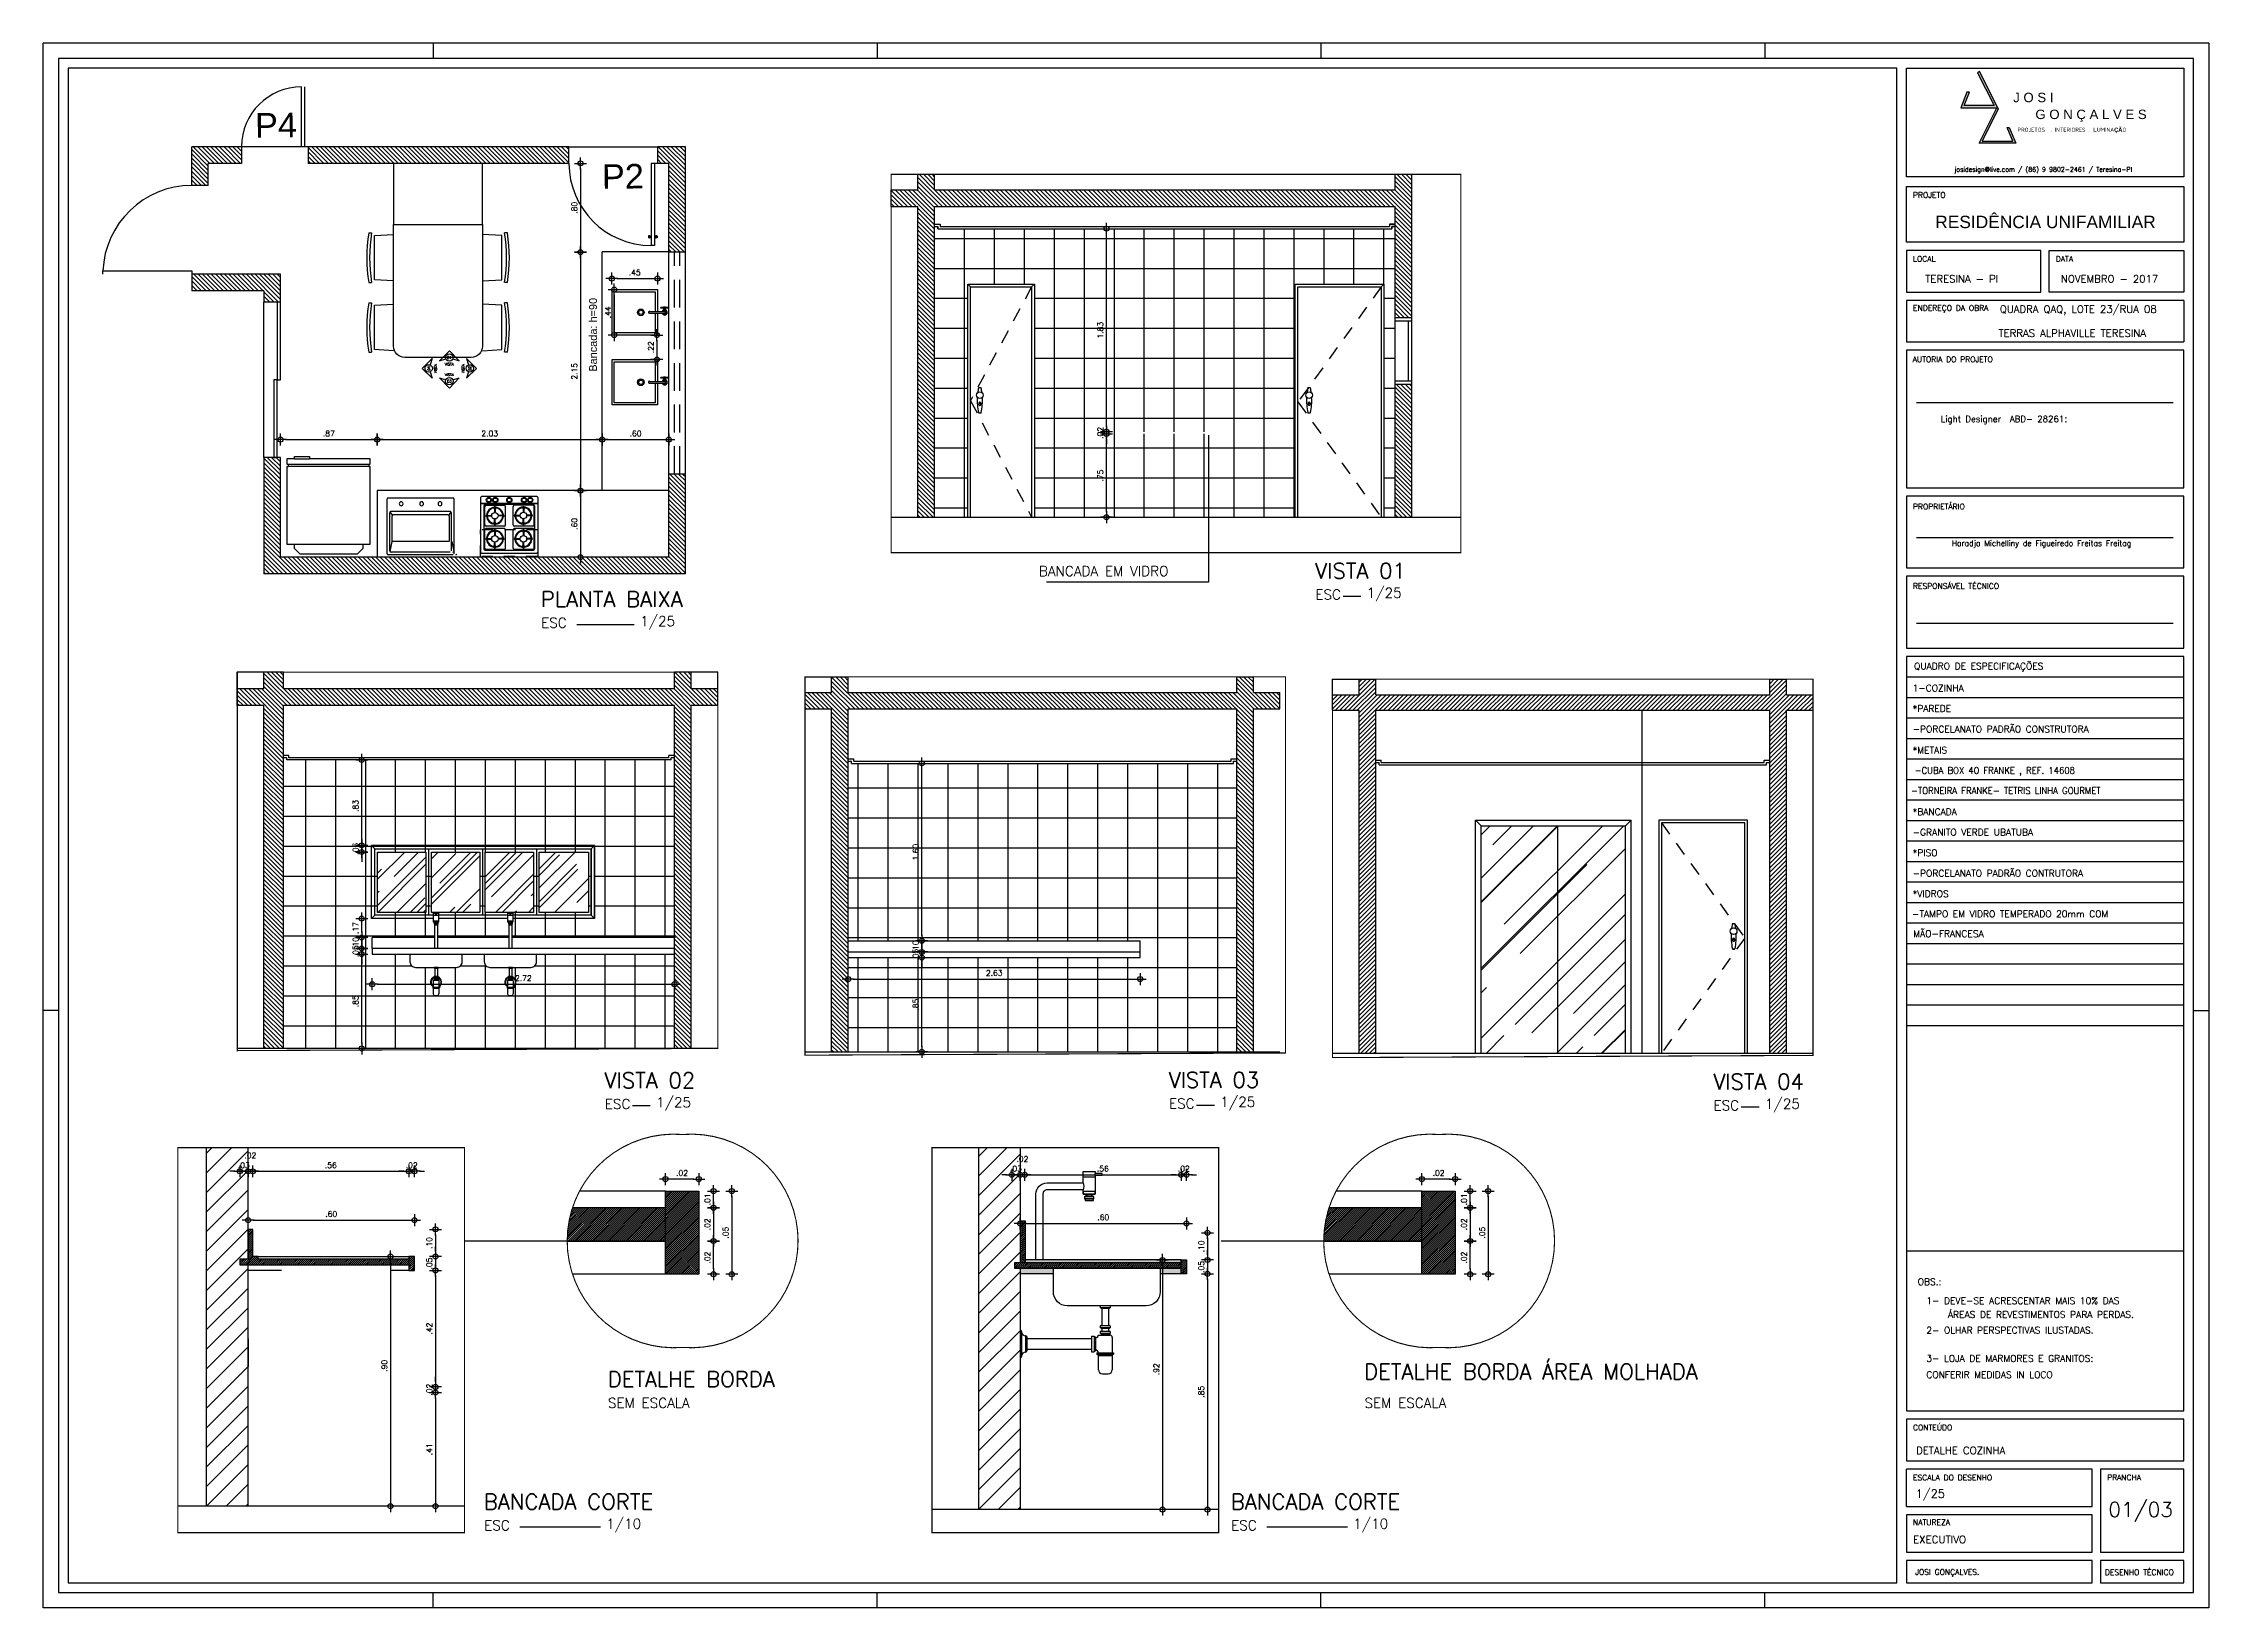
# Model space of a CAD drawing. Header units: millimetres. Extents: x 2182 to 2335, y 1488 to 1614.
# Drawn here: x 2290.98 to 2310.49, y 1488.23 to 1502.33 of the extents above; entities that cross this region are included whole.
import ezdxf
from ezdxf.enums import TextEntityAlignment as Align

# ---------------------------------------------------------------- set-up
doc = ezdxf.new("R2010")
doc.units = ezdxf.units.MM
for name, pattern in [('DASHED', [0.75, 0.5, -0.25]), ('DIVIDE', [1.25, 0.5, -0.25, 0, -0.25, 0, -0.25]), ('HIDDEN', [0.375, 0.25, -0.125]), ('HIDDEN2', [0.1875, 0.125, -0.0625])]:
    doc.linetypes.add(name, pattern=pattern)
for name, color, linetype in [('.', 1, 'Continuous'), ('COTA', 250, 'Continuous'), ('default', 7, 'Continuous'), ('Esquadria', 2, 'Continuous'), ('FURN', 7, 'Continuous'), ('Hachura', 8, 'Continuous'), ('LAYOUT', 7, 'Continuous'), ('PAREDE', 7, 'Continuous'), ('Prancha', 6, 'Continuous'), ('SANHIDRO', 7, 'Continuous'), ('TEXTO', 7, 'Continuous')]:
    doc.layers.add(name, color=color, linetype=linetype)
doc.styles.add('Arial', font='arial.ttf')
doc.styles.add('Arial1', font='arial.ttf')
doc.styles.add('NORMAL', font='romans.shx')
doc.styles.add('ROMANS', font='romans')
doc.styles.get("Standard").update_dxf_attribs({"font": 'arial.ttf'})
doc.dimstyles.new('D25', dxfattribs={"dimtxt": 0.05, "dimasz": 0.045, "dimexe": 0.18, "dimexo": 0.0625, "dimgap": 0.03, "dimtad": 1, "dimzin": 4, "dimdsep": 46, "dimtxsty": 'NORMAL', "dimblk1": 'DOT1', "dimblk2": 'DOT1', "dimsah": 1, "dimcen": 0.045, "dimse1": 1, "dimse2": 1, "dimclrd": 256, "dimclre": 256, "dimclrt": 7, "dimaunit": 1, "dimadec": 0, "dimazin": 0, "dimtfac": 1, "dimtix": 1, "dimtmove": 2, "dimatfit": 3, "dimldrblk": 'SMALL', "dimfxl": 1, "dimtvp": 1.75, "dimtolj": 1, "dimtzin": 0, "dimarcsym": 0})
pattern_1 = [(45, (2868.614345, 1524.352917), (-0.00883883476, 0.00883883476), [])]

# ---------------------------------------------------------------- blocks, each defined once
blk = doc.blocks.new('DOT1')
for p, q in [((-1.2, 0), (1.2, 0)), ((0, 1.2), (0, -1.2))]:
    blk.add_line(p, q)
blk.add_circle((0, 0), 0.5)
blk = doc.blocks.new('*D757')
at = {"layer": 'COTA', "lineweight": -2, "transparency": 16777216}
blk.add_line((2297.182, 1491.939), (2297.182, 1491.279), dxfattribs=at)
at = {"layer": 'Defpoints', "color": 0, "transparency": 16777216}
for p in [(2296.55, 1491.984), (2296.55, 1491.234), (2297.182, 1491.234)]:
    blk.add_point(p, dxfattribs=at)
at = {"layer": 'COTA', "lineweight": -2, "transparency": 16777216, "xscale": 0.045, "yscale": 0.045, "zscale": 0.045}
for p, rotation in [((2297.182, 1491.984), 90), ((2297.182, 1491.234), 270)]:
    blk.add_blockref('DOT1', p, dxfattribs=dict(at, rotation=rotation))
at = {"layer": 'COTA', "color": 7, "transparency": 16777216, "insert": (2297.127, 1491.609), "char_height": 0.05, "attachment_point": 5, "rotation": 90, "style": 'NORMAL'}
blk.add_mtext('\\A1;.05', dxfattribs=at)
blk = doc.blocks.new('_Small')
at = {"color": 0, "linetype": 'ByBlock', "lineweight": -2}
blk.add_circle((0, 0), 0.25, dxfattribs=at)
blk = doc.blocks.new('*D758')
at = {"layer": 'COTA', "lineweight": -2, "transparency": 16777216}
blk.add_line((2297.018, 1491.879), (2297.018, 1491.939), dxfattribs=at)
at = {"layer": 'Defpoints', "color": 0, "transparency": 16777216}
for p in [(2296.756, 1491.984), (2297.018, 1491.984), (2296.456, 1491.834)]:
    blk.add_point(p, dxfattribs=at)
at = {"layer": 'COTA', "lineweight": -2, "transparency": 16777216, "xscale": 0.045, "yscale": 0.045, "zscale": 0.045}
for p, rotation in [((2297.018, 1491.984), 90), ((2297.018, 1491.834), 270)]:
    blk.add_blockref('DOT1', p, dxfattribs=dict(at, rotation=rotation))
at = {"layer": 'COTA', "color": 7, "transparency": 16777216, "insert": (2296.963, 1491.909), "char_height": 0.05, "attachment_point": 5, "rotation": 90, "style": 'NORMAL'}
blk.add_mtext('\\A1;.01', dxfattribs=at)
blk = doc.blocks.new('*D759')
at = {"layer": 'COTA', "lineweight": -2, "transparency": 16777216}
blk.add_line((2296.839, 1492.092), (2296.629, 1492.092), dxfattribs=at)
at = {"layer": 'Defpoints', "color": 0, "transparency": 16777216}
for p in [(2296.584, 1492.092), (2296.584, 1491.853), (2296.884, 1491.853)]:
    blk.add_point(p, dxfattribs=at)
at = {"layer": 'COTA', "lineweight": -2, "transparency": 16777216, "xscale": 0.045, "yscale": 0.045, "zscale": 0.045, "rotation": 180}
blk.add_blockref('DOT1', (2296.584, 1492.092), dxfattribs=at)
at = {"layer": 'COTA', "lineweight": -2, "transparency": 16777216, "xscale": 0.045, "yscale": 0.045, "zscale": 0.045}
blk.add_blockref('DOT1', (2296.884, 1492.092), dxfattribs=at)
at = {"layer": 'COTA', "color": 7, "transparency": 16777216, "insert": (2296.734, 1492.147), "char_height": 0.05, "attachment_point": 5, "style": 'NORMAL'}
blk.add_mtext('\\A1;.02', dxfattribs=at)
blk = doc.blocks.new('*D767')
at = {"layer": 'COTA', "lineweight": -2, "transparency": 16777216}
blk.add_line((2294.511, 1491.594), (2294.511, 1491.439), dxfattribs=at)
at = {"layer": 'Defpoints', "color": 0, "transparency": 16777216}
for p in [(2292.865, 1491.639), (2292.865, 1491.394), (2294.511, 1491.394)]:
    blk.add_point(p, dxfattribs=at)
at = {"layer": 'COTA', "lineweight": -2, "transparency": 16777216, "xscale": 0.045, "yscale": 0.045, "zscale": 0.045}
for p, rotation in [((2294.511, 1491.639), 90), ((2294.511, 1491.394), 270)]:
    blk.add_blockref('DOT1', p, dxfattribs=dict(at, rotation=rotation))
at = {"layer": 'COTA', "color": 7, "transparency": 16777216, "insert": (2294.456, 1491.516), "char_height": 0.05, "attachment_point": 5, "rotation": 90, "style": 'NORMAL'}
blk.add_mtext('\\A1;.10', dxfattribs=at)
blk = doc.blocks.new('*D768')
at = {"layer": 'COTA', "lineweight": -2, "transparency": 16777216}
for p, q in [((2294.511, 1491.439), (2294.511, 1491.484)), ((2294.511, 1491.394), (2294.511, 1491.269)), ((2294.511, 1491.224), (2294.511, 1491.179))]:
    blk.add_line(p, q, dxfattribs=at)
at = {"layer": 'Defpoints', "color": 0, "transparency": 16777216}
for p in [(2294.323, 1491.394), (2294.323, 1491.269), (2294.511, 1491.269)]:
    blk.add_point(p, dxfattribs=at)
at = {"layer": 'COTA', "lineweight": -2, "transparency": 16777216, "xscale": 0.045, "yscale": 0.045, "zscale": 0.045}
for p, rotation in [((2294.511, 1491.394), 270), ((2294.511, 1491.269), 90)]:
    blk.add_blockref('DOT1', p, dxfattribs=dict(at, rotation=rotation))
at = {"layer": 'COTA', "color": 7, "transparency": 16777216, "insert": (2294.456, 1491.331), "char_height": 0.05, "attachment_point": 5, "rotation": 90, "style": 'NORMAL'}
blk.add_mtext('\\A1;.05', dxfattribs=at)
blk = doc.blocks.new('*D769')
at = {"layer": 'COTA', "lineweight": -2, "transparency": 16777216}
blk.add_line((2294.511, 1491.224), (2294.511, 1490.264), dxfattribs=at)
at = {"layer": 'Defpoints', "color": 0, "transparency": 16777216}
for p in [(2294.323, 1491.269), (2294.323, 1490.219), (2294.511, 1490.219)]:
    blk.add_point(p, dxfattribs=at)
at = {"layer": 'COTA', "lineweight": -2, "transparency": 16777216, "xscale": 0.045, "yscale": 0.045, "zscale": 0.045}
for p, rotation in [((2294.511, 1491.269), 90), ((2294.511, 1490.219), 270)]:
    blk.add_blockref('DOT1', p, dxfattribs=dict(at, rotation=rotation))
at = {"layer": 'COTA', "color": 7, "transparency": 16777216, "insert": (2294.456, 1490.744), "char_height": 0.05, "attachment_point": 5, "rotation": 90, "style": 'NORMAL'}
blk.add_mtext('\\A1;.42', dxfattribs=at)
blk = doc.blocks.new('*D770')
at = {"layer": 'COTA', "lineweight": -2, "transparency": 16777216}
for p, q in [((2294.511, 1490.264), (2294.511, 1490.309)), ((2294.511, 1490.219), (2294.511, 1490.169)), ((2294.511, 1490.124), (2294.511, 1490.079))]:
    blk.add_line(p, q, dxfattribs=at)
at = {"layer": 'Defpoints', "color": 0, "transparency": 16777216}
for p in [(2294.323, 1490.219), (2294.323, 1490.169), (2294.511, 1490.169)]:
    blk.add_point(p, dxfattribs=at)
at = {"layer": 'COTA', "lineweight": -2, "transparency": 16777216, "xscale": 0.045, "yscale": 0.045, "zscale": 0.045}
for p, rotation in [((2294.511, 1490.219), 270), ((2294.511, 1490.169), 90)]:
    blk.add_blockref('DOT1', p, dxfattribs=dict(at, rotation=rotation))
at = {"layer": 'COTA', "color": 7, "transparency": 16777216, "insert": (2294.456, 1490.194), "char_height": 0.05, "attachment_point": 5, "rotation": 90, "style": 'NORMAL'}
blk.add_mtext('\\A1;.02', dxfattribs=at)
blk = doc.blocks.new('*D771')
at = {"layer": 'COTA', "lineweight": -2, "transparency": 16777216}
blk.add_line((2294.511, 1490.124), (2294.511, 1489.189), dxfattribs=at)
at = {"layer": 'Defpoints', "color": 0, "transparency": 16777216}
for p in [(2294.323, 1490.169), (2294.323, 1489.144), (2294.511, 1489.144)]:
    blk.add_point(p, dxfattribs=at)
at = {"layer": 'COTA', "lineweight": -2, "transparency": 16777216, "xscale": 0.045, "yscale": 0.045, "zscale": 0.045}
for p, rotation in [((2294.511, 1490.169), 90), ((2294.511, 1489.144), 270)]:
    blk.add_blockref('DOT1', p, dxfattribs=dict(at, rotation=rotation))
at = {"layer": 'COTA', "color": 7, "transparency": 16777216, "insert": (2294.456, 1489.656), "char_height": 0.05, "attachment_point": 5, "rotation": 90, "style": 'NORMAL'}
blk.add_mtext('\\A1;.41', dxfattribs=at)
blk = doc.blocks.new('*D783')
at = {"layer": 'COTA', "lineweight": -2, "transparency": 16777216}
for p, q in [((2292.703, 1492.162), (2292.658, 1492.162)), ((2292.748, 1492.162), (2292.823, 1492.162)), ((2292.868, 1492.162), (2292.913, 1492.162))]:
    blk.add_line(p, q, dxfattribs=at)
at = {"layer": 'Defpoints', "color": 0, "transparency": 16777216}
for p in [(2292.823, 1492.162), (2292.748, 1491.369), (2292.823, 1491.369)]:
    blk.add_point(p, dxfattribs=at)
at = {"layer": 'COTA', "lineweight": -2, "transparency": 16777216, "xscale": 0.045, "yscale": 0.045, "zscale": 0.045}
blk.add_blockref('DOT1', (2292.748, 1492.162), dxfattribs=at)
at = {"layer": 'COTA', "lineweight": -2, "transparency": 16777216, "xscale": 0.045, "yscale": 0.045, "zscale": 0.045, "rotation": 180}
blk.add_blockref('DOT1', (2292.823, 1492.162), dxfattribs=at)
at = {"layer": 'COTA', "color": 7, "transparency": 16777216, "insert": (2292.785, 1492.217), "char_height": 0.05, "attachment_point": 5, "style": 'NORMAL'}
blk.add_mtext('\\A1;.03', dxfattribs=at)
blk = doc.blocks.new('*D784')
at = {"layer": 'COTA', "lineweight": -2, "transparency": 16777216}
for p, q in [((2292.778, 1492.162), (2292.733, 1492.162)), ((2292.823, 1492.162), (2292.865, 1492.162)), ((2292.91, 1492.162), (2292.955, 1492.162))]:
    blk.add_line(p, q, dxfattribs=at)
at = {"layer": 'Defpoints', "color": 0, "transparency": 16777216}
for p in [(2292.865, 1492.162), (2292.823, 1491.639), (2292.865, 1491.639)]:
    blk.add_point(p, dxfattribs=at)
at = {"layer": 'COTA', "lineweight": -2, "transparency": 16777216, "xscale": 0.045, "yscale": 0.045, "zscale": 0.045}
blk.add_blockref('DOT1', (2292.823, 1492.162), dxfattribs=at)
at = {"layer": 'COTA', "lineweight": -2, "transparency": 16777216, "xscale": 0.045, "yscale": 0.045, "zscale": 0.045, "rotation": 180}
blk.add_blockref('DOT1', (2292.865, 1492.162), dxfattribs=at)
at = {"layer": 'COTA', "color": 7, "transparency": 16777216, "insert": (2292.844, 1492.305), "char_height": 0.05, "attachment_point": 5, "style": 'NORMAL'}
blk.add_mtext('\\A1;.02', dxfattribs=at)
blk = doc.blocks.new('*D772')
at = {"layer": 'COTA', "lineweight": -2, "transparency": 16777216}
blk.add_line((2292.91, 1492.162), (2294.228, 1492.162), dxfattribs=at)
at = {"layer": 'Defpoints', "color": 0, "transparency": 16777216}
for p in [(2294.273, 1492.162), (2292.865, 1491.639), (2294.273, 1491.394)]:
    blk.add_point(p, dxfattribs=at)
at = {"layer": 'COTA', "lineweight": -2, "transparency": 16777216, "xscale": 0.045, "yscale": 0.045, "zscale": 0.045, "rotation": 180}
blk.add_blockref('DOT1', (2292.865, 1492.162), dxfattribs=at)
at = {"layer": 'COTA', "lineweight": -2, "transparency": 16777216, "xscale": 0.045, "yscale": 0.045, "zscale": 0.045}
blk.add_blockref('DOT1', (2294.273, 1492.162), dxfattribs=at)
at = {"layer": 'COTA', "color": 7, "transparency": 16777216, "insert": (2293.569, 1492.217), "char_height": 0.05, "attachment_point": 5, "style": 'NORMAL'}
blk.add_mtext('\\A1;.56', dxfattribs=at)
blk = doc.blocks.new('*D773')
at = {"layer": 'COTA', "lineweight": -2, "transparency": 16777216}
for p, q in [((2294.228, 1492.162), (2294.183, 1492.162)), ((2294.273, 1492.162), (2294.323, 1492.162)), ((2294.368, 1492.162), (2294.413, 1492.162))]:
    blk.add_line(p, q, dxfattribs=at)
at = {"layer": 'Defpoints', "color": 0, "transparency": 16777216}
for p in [(2294.323, 1492.162), (2294.273, 1491.381), (2294.323, 1491.381)]:
    blk.add_point(p, dxfattribs=at)
at = {"layer": 'COTA', "lineweight": -2, "transparency": 16777216, "xscale": 0.045, "yscale": 0.045, "zscale": 0.045}
blk.add_blockref('DOT1', (2294.273, 1492.162), dxfattribs=at)
at = {"layer": 'COTA', "lineweight": -2, "transparency": 16777216, "xscale": 0.045, "yscale": 0.045, "zscale": 0.045, "rotation": 180}
blk.add_blockref('DOT1', (2294.323, 1492.162), dxfattribs=at)
at = {"layer": 'COTA', "color": 7, "transparency": 16777216, "insert": (2294.298, 1492.217), "char_height": 0.05, "attachment_point": 5, "style": 'NORMAL'}
blk.add_mtext('\\A1;.02', dxfattribs=at)
blk = doc.blocks.new('*D774')
at = {"layer": 'COTA', "lineweight": -2, "transparency": 16777216}
blk.add_line((2292.868, 1491.722), (2294.278, 1491.722), dxfattribs=at)
at = {"layer": 'Defpoints', "color": 0, "transparency": 16777216}
for p in [(2292.823, 1491.639), (2294.323, 1491.722), (2294.323, 1491.381)]:
    blk.add_point(p, dxfattribs=at)
at = {"layer": 'COTA', "lineweight": -2, "transparency": 16777216, "xscale": 0.045, "yscale": 0.045, "zscale": 0.045, "rotation": 180}
blk.add_blockref('DOT1', (2292.823, 1491.722), dxfattribs=at)
at = {"layer": 'COTA', "lineweight": -2, "transparency": 16777216, "xscale": 0.045, "yscale": 0.045, "zscale": 0.045}
blk.add_blockref('DOT1', (2294.323, 1491.722), dxfattribs=at)
at = {"layer": 'COTA', "color": 7, "transparency": 16777216, "insert": (2293.573, 1491.777), "char_height": 0.05, "attachment_point": 5, "style": 'NORMAL'}
blk.add_mtext('\\A1;.60', dxfattribs=at)
blk = doc.blocks.new('*D775')
at = {"layer": 'COTA', "lineweight": -2, "transparency": 16777216}
blk.add_line((2294.106, 1491.349), (2294.106, 1489.189), dxfattribs=at)
at = {"layer": 'Defpoints', "color": 0, "transparency": 16777216}
for p in [(2294.212, 1491.394), (2294.106, 1489.144), (2294.212, 1489.144)]:
    blk.add_point(p, dxfattribs=at)
at = {"layer": 'COTA', "lineweight": -2, "transparency": 16777216, "xscale": 0.045, "yscale": 0.045, "zscale": 0.045}
for p, rotation in [((2294.106, 1491.394), 90), ((2294.106, 1489.144), 270)]:
    blk.add_blockref('DOT1', p, dxfattribs=dict(at, rotation=rotation))
at = {"layer": 'COTA', "color": 7, "transparency": 16777216, "insert": (2294.051, 1490.409), "char_height": 0.05, "attachment_point": 5, "rotation": 90, "style": 'NORMAL'}
blk.add_mtext('\\A1;.90', dxfattribs=at)
blk = doc.blocks.new('*D776')
at = {"layer": 'COTA', "lineweight": -2, "transparency": 16777216}
blk.add_line((2297.018, 1491.789), (2297.018, 1491.579), dxfattribs=at)
at = {"layer": 'Defpoints', "color": 0, "transparency": 16777216}
for p in [(2296.527, 1491.834), (2296.527, 1491.534), (2297.018, 1491.534)]:
    blk.add_point(p, dxfattribs=at)
at = {"layer": 'COTA', "lineweight": -2, "transparency": 16777216, "xscale": 0.045, "yscale": 0.045, "zscale": 0.045}
for p, rotation in [((2297.018, 1491.834), 90), ((2297.018, 1491.534), 270)]:
    blk.add_blockref('DOT1', p, dxfattribs=dict(at, rotation=rotation))
at = {"layer": 'COTA', "color": 7, "transparency": 16777216, "insert": (2296.963, 1491.684), "char_height": 0.05, "attachment_point": 5, "rotation": 90, "style": 'NORMAL'}
blk.add_mtext('\\A1;.02', dxfattribs=at)
blk = doc.blocks.new('*D777')
at = {"layer": 'COTA', "lineweight": -2, "transparency": 16777216}
blk.add_line((2297.018, 1491.279), (2297.018, 1491.489), dxfattribs=at)
at = {"layer": 'Defpoints', "color": 0, "transparency": 16777216}
for p in [(2296.507, 1491.534), (2297.018, 1491.534), (2296.507, 1491.234)]:
    blk.add_point(p, dxfattribs=at)
at = {"layer": 'COTA', "lineweight": -2, "transparency": 16777216, "xscale": 0.045, "yscale": 0.045, "zscale": 0.045}
for p, rotation in [((2297.018, 1491.534), 90), ((2297.018, 1491.234), 270)]:
    blk.add_blockref('DOT1', p, dxfattribs=dict(at, rotation=rotation))
at = {"layer": 'COTA', "color": 7, "transparency": 16777216, "insert": (2296.963, 1491.384), "char_height": 0.05, "attachment_point": 5, "rotation": 90, "style": 'NORMAL'}
blk.add_mtext('\\A1;.02', dxfattribs=at)
blk = doc.blocks.new('*D760')
at = {"layer": 'COTA', "lineweight": -2, "transparency": 16777216}
blk.add_line((2303.999, 1491.939), (2303.999, 1491.279), dxfattribs=at)
at = {"layer": 'Defpoints', "color": 0, "transparency": 16777216}
for p in [(2303.366, 1491.984), (2303.366, 1491.234), (2303.999, 1491.234)]:
    blk.add_point(p, dxfattribs=at)
at = {"layer": 'COTA', "lineweight": -2, "transparency": 16777216, "xscale": 0.045, "yscale": 0.045, "zscale": 0.045}
for p, rotation in [((2303.999, 1491.984), 90), ((2303.999, 1491.234), 270)]:
    blk.add_blockref('DOT1', p, dxfattribs=dict(at, rotation=rotation))
at = {"layer": 'COTA', "color": 7, "transparency": 16777216, "insert": (2303.944, 1491.609), "char_height": 0.05, "attachment_point": 5, "rotation": 90, "style": 'NORMAL'}
blk.add_mtext('\\A1;.05', dxfattribs=at)
blk = doc.blocks.new('*D761')
at = {"layer": 'COTA', "lineweight": -2, "transparency": 16777216}
blk.add_line((2303.835, 1491.879), (2303.835, 1491.939), dxfattribs=at)
at = {"layer": 'Defpoints', "color": 0, "transparency": 16777216}
for p in [(2303.573, 1491.984), (2303.835, 1491.984), (2303.273, 1491.834)]:
    blk.add_point(p, dxfattribs=at)
at = {"layer": 'COTA', "lineweight": -2, "transparency": 16777216, "xscale": 0.045, "yscale": 0.045, "zscale": 0.045}
for p, rotation in [((2303.835, 1491.984), 90), ((2303.835, 1491.834), 270)]:
    blk.add_blockref('DOT1', p, dxfattribs=dict(at, rotation=rotation))
at = {"layer": 'COTA', "color": 7, "transparency": 16777216, "insert": (2303.78, 1491.909), "char_height": 0.05, "attachment_point": 5, "rotation": 90, "style": 'NORMAL'}
blk.add_mtext('\\A1;.01', dxfattribs=at)
blk = doc.blocks.new('*D762')
at = {"layer": 'COTA', "lineweight": -2, "transparency": 16777216}
blk.add_line((2303.656, 1492.092), (2303.446, 1492.092), dxfattribs=at)
at = {"layer": 'Defpoints', "color": 0, "transparency": 16777216}
for p in [(2303.401, 1492.092), (2303.401, 1491.853), (2303.701, 1491.853)]:
    blk.add_point(p, dxfattribs=at)
at = {"layer": 'COTA', "lineweight": -2, "transparency": 16777216, "xscale": 0.045, "yscale": 0.045, "zscale": 0.045, "rotation": 180}
blk.add_blockref('DOT1', (2303.401, 1492.092), dxfattribs=at)
at = {"layer": 'COTA', "lineweight": -2, "transparency": 16777216, "xscale": 0.045, "yscale": 0.045, "zscale": 0.045}
blk.add_blockref('DOT1', (2303.701, 1492.092), dxfattribs=at)
at = {"layer": 'COTA', "color": 7, "transparency": 16777216, "insert": (2303.551, 1492.147), "char_height": 0.05, "attachment_point": 5, "style": 'NORMAL'}
blk.add_mtext('\\A1;.02', dxfattribs=at)
blk = doc.blocks.new('*D763')
at = {"layer": 'COTA', "lineweight": -2, "transparency": 16777216}
blk.add_line((2303.835, 1491.789), (2303.835, 1491.579), dxfattribs=at)
at = {"layer": 'Defpoints', "color": 0, "transparency": 16777216}
for p in [(2303.344, 1491.834), (2303.344, 1491.534), (2303.835, 1491.534)]:
    blk.add_point(p, dxfattribs=at)
at = {"layer": 'COTA', "lineweight": -2, "transparency": 16777216, "xscale": 0.045, "yscale": 0.045, "zscale": 0.045}
for p, rotation in [((2303.835, 1491.834), 90), ((2303.835, 1491.534), 270)]:
    blk.add_blockref('DOT1', p, dxfattribs=dict(at, rotation=rotation))
at = {"layer": 'COTA', "color": 7, "transparency": 16777216, "insert": (2303.78, 1491.684), "char_height": 0.05, "attachment_point": 5, "rotation": 90, "style": 'NORMAL'}
blk.add_mtext('\\A1;.02', dxfattribs=at)
blk = doc.blocks.new('*D764')
at = {"layer": 'COTA', "lineweight": -2, "transparency": 16777216}
blk.add_line((2303.835, 1491.279), (2303.835, 1491.489), dxfattribs=at)
at = {"layer": 'Defpoints', "color": 0, "transparency": 16777216}
for p in [(2303.324, 1491.534), (2303.835, 1491.534), (2303.324, 1491.234)]:
    blk.add_point(p, dxfattribs=at)
at = {"layer": 'COTA', "lineweight": -2, "transparency": 16777216, "xscale": 0.045, "yscale": 0.045, "zscale": 0.045}
for p, rotation in [((2303.835, 1491.534), 90), ((2303.835, 1491.234), 270)]:
    blk.add_blockref('DOT1', p, dxfattribs=dict(at, rotation=rotation))
at = {"layer": 'COTA', "color": 7, "transparency": 16777216, "insert": (2303.78, 1491.384), "char_height": 0.05, "attachment_point": 5, "rotation": 90, "style": 'NORMAL'}
blk.add_mtext('\\A1;.02', dxfattribs=at)
blk = doc.blocks.new('*D765')
at = {"layer": 'COTA', "lineweight": -2, "transparency": 16777216}
blk.add_line((2301.468, 1491.563), (2301.468, 1491.408), dxfattribs=at)
at = {"layer": 'Defpoints', "color": 0, "transparency": 16777216}
for p in [(2299.822, 1491.608), (2299.822, 1491.363), (2301.468, 1491.363)]:
    blk.add_point(p, dxfattribs=at)
at = {"layer": 'COTA', "lineweight": -2, "transparency": 16777216, "xscale": 0.045, "yscale": 0.045, "zscale": 0.045}
for p, rotation in [((2301.468, 1491.608), 90), ((2301.468, 1491.363), 270)]:
    blk.add_blockref('DOT1', p, dxfattribs=dict(at, rotation=rotation))
at = {"layer": 'COTA', "color": 7, "transparency": 16777216, "insert": (2301.413, 1491.485), "char_height": 0.05, "attachment_point": 5, "rotation": 90, "style": 'NORMAL'}
blk.add_mtext('\\A1;.10', dxfattribs=at)
blk = doc.blocks.new('*D766')
at = {"layer": 'COTA', "lineweight": -2, "transparency": 16777216}
for p, q in [((2301.468, 1491.408), (2301.468, 1491.453)), ((2301.468, 1491.363), (2301.468, 1491.238)), ((2301.468, 1491.193), (2301.468, 1491.148))]:
    blk.add_line(p, q, dxfattribs=at)
at = {"layer": 'Defpoints', "color": 0, "transparency": 16777216}
for p in [(2301.28, 1491.363), (2301.28, 1491.238), (2301.468, 1491.238)]:
    blk.add_point(p, dxfattribs=at)
at = {"layer": 'COTA', "lineweight": -2, "transparency": 16777216, "xscale": 0.045, "yscale": 0.045, "zscale": 0.045}
for p, rotation in [((2301.468, 1491.363), 270), ((2301.468, 1491.238), 90)]:
    blk.add_blockref('DOT1', p, dxfattribs=dict(at, rotation=rotation))
at = {"layer": 'COTA', "color": 7, "transparency": 16777216, "insert": (2301.413, 1491.3), "char_height": 0.05, "attachment_point": 5, "rotation": 90, "style": 'NORMAL'}
blk.add_mtext('\\A1;.05', dxfattribs=at)
blk = doc.blocks.new('*D785')
at = {"layer": 'COTA', "lineweight": -2, "transparency": 16777216}
for p, q in [((2299.66, 1492.131), (2299.615, 1492.131)), ((2299.705, 1492.131), (2299.78, 1492.131)), ((2299.825, 1492.131), (2299.87, 1492.131))]:
    blk.add_line(p, q, dxfattribs=at)
at = {"layer": 'Defpoints', "color": 0, "transparency": 16777216}
for p in [(2299.78, 1492.131), (2299.705, 1491.338), (2299.78, 1491.338)]:
    blk.add_point(p, dxfattribs=at)
at = {"layer": 'COTA', "lineweight": -2, "transparency": 16777216, "xscale": 0.045, "yscale": 0.045, "zscale": 0.045}
blk.add_blockref('DOT1', (2299.705, 1492.131), dxfattribs=at)
at = {"layer": 'COTA', "lineweight": -2, "transparency": 16777216, "xscale": 0.045, "yscale": 0.045, "zscale": 0.045, "rotation": 180}
blk.add_blockref('DOT1', (2299.78, 1492.131), dxfattribs=at)
at = {"layer": 'COTA', "color": 7, "transparency": 16777216, "insert": (2299.742, 1492.186), "char_height": 0.05, "attachment_point": 5, "style": 'NORMAL'}
blk.add_mtext('\\A1;.03', dxfattribs=at)
blk = doc.blocks.new('*D786')
at = {"layer": 'COTA', "lineweight": -2, "transparency": 16777216}
for p, q in [((2299.735, 1492.131), (2299.69, 1492.131)), ((2299.78, 1492.131), (2299.822, 1492.131)), ((2299.867, 1492.131), (2299.912, 1492.131))]:
    blk.add_line(p, q, dxfattribs=at)
at = {"layer": 'Defpoints', "color": 0, "transparency": 16777216}
for p in [(2299.822, 1492.131), (2299.78, 1491.608), (2299.822, 1491.608)]:
    blk.add_point(p, dxfattribs=at)
at = {"layer": 'COTA', "lineweight": -2, "transparency": 16777216, "xscale": 0.045, "yscale": 0.045, "zscale": 0.045}
blk.add_blockref('DOT1', (2299.78, 1492.131), dxfattribs=at)
at = {"layer": 'COTA', "lineweight": -2, "transparency": 16777216, "xscale": 0.045, "yscale": 0.045, "zscale": 0.045, "rotation": 180}
blk.add_blockref('DOT1', (2299.822, 1492.131), dxfattribs=at)
at = {"layer": 'COTA', "color": 7, "transparency": 16777216, "insert": (2299.801, 1492.274), "char_height": 0.05, "attachment_point": 5, "style": 'NORMAL'}
blk.add_mtext('\\A1;.02', dxfattribs=at)
blk = doc.blocks.new('*D778')
at = {"layer": 'COTA', "lineweight": -2, "transparency": 16777216}
blk.add_line((2299.867, 1492.131), (2301.185, 1492.131), dxfattribs=at)
at = {"layer": 'Defpoints', "color": 0, "transparency": 16777216}
for p in [(2301.23, 1492.131), (2299.822, 1491.608), (2301.23, 1491.363)]:
    blk.add_point(p, dxfattribs=at)
at = {"layer": 'COTA', "lineweight": -2, "transparency": 16777216, "xscale": 0.045, "yscale": 0.045, "zscale": 0.045, "rotation": 180}
blk.add_blockref('DOT1', (2299.822, 1492.131), dxfattribs=at)
at = {"layer": 'COTA', "lineweight": -2, "transparency": 16777216, "xscale": 0.045, "yscale": 0.045, "zscale": 0.045}
blk.add_blockref('DOT1', (2301.23, 1492.131), dxfattribs=at)
at = {"layer": 'COTA', "color": 7, "transparency": 16777216, "insert": (2300.526, 1492.186), "char_height": 0.05, "attachment_point": 5, "style": 'NORMAL'}
blk.add_mtext('\\A1;.56', dxfattribs=at)
blk = doc.blocks.new('*D779')
at = {"layer": 'COTA', "lineweight": -2, "transparency": 16777216}
for p, q in [((2301.185, 1492.131), (2301.14, 1492.131)), ((2301.23, 1492.131), (2301.28, 1492.131)), ((2301.325, 1492.131), (2301.37, 1492.131))]:
    blk.add_line(p, q, dxfattribs=at)
at = {"layer": 'Defpoints', "color": 0, "transparency": 16777216}
for p in [(2301.28, 1492.131), (2301.23, 1491.35), (2301.28, 1491.35)]:
    blk.add_point(p, dxfattribs=at)
at = {"layer": 'COTA', "lineweight": -2, "transparency": 16777216, "xscale": 0.045, "yscale": 0.045, "zscale": 0.045}
blk.add_blockref('DOT1', (2301.23, 1492.131), dxfattribs=at)
at = {"layer": 'COTA', "lineweight": -2, "transparency": 16777216, "xscale": 0.045, "yscale": 0.045, "zscale": 0.045, "rotation": 180}
blk.add_blockref('DOT1', (2301.28, 1492.131), dxfattribs=at)
at = {"layer": 'COTA', "color": 7, "transparency": 16777216, "insert": (2301.255, 1492.186), "char_height": 0.05, "attachment_point": 5, "style": 'NORMAL'}
blk.add_mtext('\\A1;.02', dxfattribs=at)
blk = doc.blocks.new('*D780')
at = {"layer": 'COTA', "lineweight": -2, "transparency": 16777216}
blk.add_line((2299.825, 1491.692), (2301.235, 1491.692), dxfattribs=at)
at = {"layer": 'Defpoints', "color": 0, "transparency": 16777216}
for p in [(2299.78, 1491.608), (2301.28, 1491.692), (2301.28, 1491.35)]:
    blk.add_point(p, dxfattribs=at)
at = {"layer": 'COTA', "lineweight": -2, "transparency": 16777216, "xscale": 0.045, "yscale": 0.045, "zscale": 0.045, "rotation": 180}
blk.add_blockref('DOT1', (2299.78, 1491.692), dxfattribs=at)
at = {"layer": 'COTA', "lineweight": -2, "transparency": 16777216, "xscale": 0.045, "yscale": 0.045, "zscale": 0.045}
blk.add_blockref('DOT1', (2301.28, 1491.692), dxfattribs=at)
at = {"layer": 'COTA', "color": 7, "transparency": 16777216, "insert": (2300.53, 1491.747), "char_height": 0.05, "attachment_point": 5, "style": 'NORMAL'}
blk.add_mtext('\\A1;.60', dxfattribs=at)
blk = doc.blocks.new('*D781')
at = {"layer": 'COTA', "lineweight": -2, "transparency": 16777216}
blk.add_line((2301.063, 1491.318), (2301.063, 1489.158), dxfattribs=at)
at = {"layer": 'Defpoints', "color": 0, "transparency": 16777216}
for p in [(2301.169, 1491.363), (2301.063, 1489.113), (2301.169, 1489.113)]:
    blk.add_point(p, dxfattribs=at)
at = {"layer": 'COTA', "lineweight": -2, "transparency": 16777216, "xscale": 0.045, "yscale": 0.045, "zscale": 0.045}
for p, rotation in [((2301.063, 1491.363), 90), ((2301.063, 1489.113), 270)]:
    blk.add_blockref('DOT1', p, dxfattribs=dict(at, rotation=rotation))
at = {"layer": 'COTA', "color": 7, "transparency": 16777216, "insert": (2301.008, 1490.378), "char_height": 0.05, "attachment_point": 5, "rotation": 90, "style": 'NORMAL'}
blk.add_mtext('\\A1;.92', dxfattribs=at)
blk = doc.blocks.new('*D782')
at = {"layer": 'COTA', "lineweight": -2, "transparency": 16777216}
blk.add_line((2301.468, 1491.193), (2301.468, 1489.158), dxfattribs=at)
at = {"layer": 'Defpoints', "color": 0, "transparency": 16777216}
for p in [(2301.28, 1491.238), (2301.28, 1489.113), (2301.468, 1489.113)]:
    blk.add_point(p, dxfattribs=at)
at = {"layer": 'COTA', "lineweight": -2, "transparency": 16777216, "xscale": 0.045, "yscale": 0.045, "zscale": 0.045}
for p, rotation in [((2301.468, 1491.238), 90), ((2301.468, 1489.113), 270)]:
    blk.add_blockref('DOT1', p, dxfattribs=dict(at, rotation=rotation))
at = {"layer": 'COTA', "color": 7, "transparency": 16777216, "insert": (2301.413, 1490.175), "char_height": 0.05, "attachment_point": 5, "rotation": 90, "style": 'NORMAL'}
blk.add_mtext('\\A1;.85', dxfattribs=at)
blk = doc.blocks.new('FDFDF')
at = {"layer": 'LAYOUT'}
for p, q in [((1940.753, 769.224), (1940.753, 769.634)), ((1940.753, 769.634), (1941.163, 769.634)), ((1941.163, 769.634), (1941.163, 769.224)), ((1940.95, 769.224), (1940.753, 769.224)), ((1940.95, 769.298), (1940.95, 769.16)), ((1940.966, 769.298), (1940.966, 769.16)), ((1941.163, 769.224), (1940.966, 769.224)), ((1940.995, 769.169), (1940.995, 769.193)), ((1940.995, 769.193), (1941.002, 769.193)), ((1941.002, 769.169), (1941.002, 769.193)), ((1940.971, 769.169), (1940.985, 769.169)), ((1940.971, 769.151), (1940.985, 769.151)), ((1940.985, 769.151), (1940.985, 769.169)), ((1940.985, 769.168), (1940.99, 769.168)), ((1940.985, 769.152), (1940.99, 769.152)), ((1940.99, 769.152), (1940.99, 769.168)), ((1940.99, 769.166), (1940.993, 769.166)), ((1940.99, 769.154), (1940.993, 769.154)), ((1940.993, 769.152), (1940.993, 769.169)), ((1940.993, 769.169), (1941.004, 769.169)), ((1940.993, 769.152), (1941.004, 769.152)), ((1940.995, 769.16), (1941.002, 769.16)), ((1940.995, 769.127), (1940.995, 769.152)), ((1940.995, 769.127), (1941.002, 769.127)), ((1941.002, 769.127), (1941.002, 769.152)), ((1941.004, 769.152), (1941.004, 769.169))]:
    blk.add_line(p, q, dxfattribs=at)
at = {"layer": 'LAYOUT', "color": 7}
for p, q in [((1940.773, 769.244), (1940.773, 769.614)), ((1940.773, 769.614), (1941.143, 769.614)), ((1941.143, 769.614), (1941.143, 769.244)), ((1940.95, 769.244), (1940.773, 769.244)), ((1941.143, 769.244), (1940.966, 769.244))]:
    blk.add_line(p, q, dxfattribs=at)
at = {"layer": 'LAYOUT', "color": 8}
for radius in [0.0302, 0.0188]:
    blk.add_circle((1940.958, 769.374), radius, dxfattribs=at)
at = {"layer": 'LAYOUT'}
blk.add_circle((1940.998, 769.16), 0.00382, dxfattribs=at)
for centre, radius, start, end in [((1940.958, 769.16), 0.024, 108.9194, 337.9757), ((1940.958, 769.298), 0.00878, 332.3905, 207.6095), ((1940.958, 769.298), 0.00778, 0, 180), ((1940.958, 769.16), 0.024, 22.0243, 71.0806), ((1940.958, 769.16), 0.0158, 119.5435, 60.4565), ((1940.958, 769.16), 0.00928, 146.9708, 33.0292), ((1940.958, 769.16), 0.00778, 180, 0), ((1940.968, 769.16), 0.0366, 346.0829, 13.9171)]:
    blk.add_arc(centre, radius, start, end, dxfattribs=at)
blk = doc.blocks.new('*D787')
at = {"layer": 'COTA', "lineweight": -2, "transparency": 16777216}
blk.add_line((2293.16, 1498.757), (2293.941, 1498.757), dxfattribs=at)
at = {"layer": 'Defpoints', "color": 0, "transparency": 16777216}
for p in [(2293.986, 1498.757), (2293.115, 1498.597), (2293.986, 1498.297)]:
    blk.add_point(p, dxfattribs=at)
at = {"layer": 'COTA', "lineweight": -2, "transparency": 16777216, "xscale": 0.045, "yscale": 0.045, "zscale": 0.045, "rotation": 180}
blk.add_blockref('DOT1', (2293.115, 1498.757), dxfattribs=at)
at = {"layer": 'COTA', "lineweight": -2, "transparency": 16777216, "xscale": 0.045, "yscale": 0.045, "zscale": 0.045}
blk.add_blockref('DOT1', (2293.986, 1498.757), dxfattribs=at)
at = {"layer": 'COTA', "color": 7, "transparency": 16777216, "insert": (2293.551, 1498.812), "char_height": 0.05, "attachment_point": 5, "style": 'NORMAL'}
blk.add_mtext('\\A1;.87', dxfattribs=at)
blk = doc.blocks.new('*D788')
at = {"layer": 'COTA', "linetype": 'Continuous', "lineweight": -2, "transparency": 16777216}
blk.add_line((2294.031, 1498.757), (2295.97, 1498.757), dxfattribs=at)
at = {"layer": 'Defpoints', "color": 0, "linetype": 'Continuous', "transparency": 16777216}
for p in [(2296.015, 1498.757), (2293.986, 1498.297), (2296.015, 1498.297)]:
    blk.add_point(p, dxfattribs=at)
at = {"layer": 'COTA', "linetype": 'Continuous', "lineweight": -2, "transparency": 16777216, "xscale": 0.045, "yscale": 0.045, "zscale": 0.045, "rotation": 180}
blk.add_blockref('DOT1', (2293.986, 1498.757), dxfattribs=at)
at = {"layer": 'COTA', "linetype": 'Continuous', "lineweight": -2, "transparency": 16777216, "xscale": 0.045, "yscale": 0.045, "zscale": 0.045}
blk.add_blockref('DOT1', (2296.015, 1498.757), dxfattribs=at)
at = {"layer": 'COTA', "color": 7, "linetype": 'Continuous', "transparency": 16777216, "insert": (2295.001, 1498.812), "char_height": 0.05, "attachment_point": 5, "style": 'NORMAL'}
blk.add_mtext('\\A1;2.03', dxfattribs=at)
blk = doc.blocks.new('*D789')
at = {"layer": 'COTA', "linetype": 'Continuous', "lineweight": -2, "transparency": 16777216}
blk.add_line((2296.06, 1498.757), (2296.57, 1498.757), dxfattribs=at)
at = {"layer": 'Defpoints', "color": 0, "linetype": 'Continuous', "transparency": 16777216}
for p in [(2296.615, 1498.757), (2296.015, 1498.297), (2296.615, 1498.297)]:
    blk.add_point(p, dxfattribs=at)
at = {"layer": 'COTA', "linetype": 'Continuous', "lineweight": -2, "transparency": 16777216, "xscale": 0.045, "yscale": 0.045, "zscale": 0.045, "rotation": 180}
blk.add_blockref('DOT1', (2296.015, 1498.757), dxfattribs=at)
at = {"layer": 'COTA', "linetype": 'Continuous', "lineweight": -2, "transparency": 16777216, "xscale": 0.045, "yscale": 0.045, "zscale": 0.045}
blk.add_blockref('DOT1', (2296.615, 1498.757), dxfattribs=at)
at = {"layer": 'COTA', "color": 7, "linetype": 'Continuous', "transparency": 16777216, "insert": (2296.315, 1498.812), "char_height": 0.05, "attachment_point": 5, "style": 'NORMAL'}
blk.add_mtext('\\A1;.60', dxfattribs=at)
blk = doc.blocks.new('*D790')
at = {"layer": 'COTA', "linetype": 'Continuous', "lineweight": -2, "transparency": 16777216}
blk.add_line((2295.819, 1501.202), (2295.819, 1500.492), dxfattribs=at)
at = {"layer": 'Defpoints', "color": 0, "linetype": 'Continuous', "transparency": 16777216}
for p in [(2296.615, 1501.247), (2295.819, 1500.447), (2296.615, 1500.447)]:
    blk.add_point(p, dxfattribs=at)
at = {"layer": 'COTA', "linetype": 'Continuous', "lineweight": -2, "transparency": 16777216, "xscale": 0.045, "yscale": 0.045, "zscale": 0.045}
for p, rotation in [((2295.819, 1501.247), 90), ((2295.819, 1500.447), 270)]:
    blk.add_blockref('DOT1', p, dxfattribs=dict(at, rotation=rotation))
at = {"layer": 'COTA', "color": 7, "linetype": 'Continuous', "transparency": 16777216, "insert": (2295.764, 1500.847), "char_height": 0.05, "attachment_point": 5, "rotation": 90, "style": 'NORMAL'}
blk.add_mtext('\\A1;.80', dxfattribs=at)
blk = doc.blocks.new('*D791')
at = {"layer": 'COTA', "linetype": 'Continuous', "lineweight": -2, "transparency": 16777216}
blk.add_line((2295.819, 1500.402), (2295.819, 1498.342), dxfattribs=at)
at = {"layer": 'Defpoints', "color": 0, "linetype": 'Continuous', "transparency": 16777216}
for p in [(2296.615, 1500.447), (2295.819, 1498.297), (2296.015, 1498.297)]:
    blk.add_point(p, dxfattribs=at)
at = {"layer": 'COTA', "linetype": 'Continuous', "lineweight": -2, "transparency": 16777216, "xscale": 0.045, "yscale": 0.045, "zscale": 0.045}
for p, rotation in [((2295.819, 1500.447), 90), ((2295.819, 1498.297), 270)]:
    blk.add_blockref('DOT1', p, dxfattribs=dict(at, rotation=rotation))
at = {"layer": 'COTA', "color": 7, "linetype": 'Continuous', "transparency": 16777216, "insert": (2295.764, 1499.372), "char_height": 0.05, "attachment_point": 5, "rotation": 90, "style": 'NORMAL'}
blk.add_mtext('\\A1;2.15', dxfattribs=at)
blk = doc.blocks.new('*D792')
at = {"layer": 'COTA', "linetype": 'Continuous', "lineweight": -2, "transparency": 16777216}
blk.add_line((2295.819, 1498.252), (2295.819, 1497.742), dxfattribs=at)
at = {"layer": 'Defpoints', "color": 0, "linetype": 'Continuous', "transparency": 16777216}
for p in [(2296.015, 1498.297), (2295.819, 1497.697), (2296.615, 1497.697)]:
    blk.add_point(p, dxfattribs=at)
at = {"layer": 'COTA', "linetype": 'Continuous', "lineweight": -2, "transparency": 16777216, "xscale": 0.045, "yscale": 0.045, "zscale": 0.045}
for p, rotation in [((2295.819, 1498.297), 90), ((2295.819, 1497.697), 270)]:
    blk.add_blockref('DOT1', p, dxfattribs=dict(at, rotation=rotation))
at = {"layer": 'COTA', "color": 7, "linetype": 'Continuous', "transparency": 16777216, "insert": (2295.764, 1497.997), "char_height": 0.05, "attachment_point": 5, "rotation": 90, "style": 'NORMAL'}
blk.add_mtext('\\A1;.60', dxfattribs=at)
blk = doc.blocks.new('*D793')
at = {"layer": 'COTA', "linetype": 'Continuous', "lineweight": -2, "transparency": 16777216}
blk.add_line((2293.847, 1493.315), (2293.847, 1494.075), dxfattribs=at)
at = {"layer": 'Defpoints', "color": 0, "linetype": 'Continuous', "transparency": 16777216}
for p in [(2293.847, 1494.12), (2293.942, 1494.12), (2292.726, 1493.27)]:
    blk.add_point(p, dxfattribs=at)
at = {"layer": 'COTA', "linetype": 'Continuous', "lineweight": -2, "transparency": 16777216, "xscale": 0.045, "yscale": 0.045, "zscale": 0.045}
for p, rotation in [((2293.847, 1494.12), 90), ((2293.847, 1493.27), 270)]:
    blk.add_blockref('DOT1', p, dxfattribs=dict(at, rotation=rotation))
at = {"layer": 'COTA', "color": 7, "linetype": 'Continuous', "transparency": 16777216, "insert": (2293.792, 1493.695), "char_height": 0.05, "attachment_point": 5, "rotation": 90, "style": 'NORMAL'}
blk.add_mtext('\\A1;.85', dxfattribs=at)
blk = doc.blocks.new('*D794')
at = {"layer": 'COTA', "linetype": 'Continuous', "lineweight": -2, "transparency": 16777216}
for p, q in [((2293.847, 1494.215), (2293.847, 1494.26)), ((2293.847, 1494.12), (2293.847, 1494.17)), ((2293.847, 1494.075), (2293.847, 1494.03))]:
    blk.add_line(p, q, dxfattribs=at)
at = {"layer": 'Defpoints', "color": 0, "linetype": 'Continuous', "transparency": 16777216}
for p in [(2293.847, 1494.17), (2293.942, 1494.17), (2293.942, 1494.12)]:
    blk.add_point(p, dxfattribs=at)
at = {"layer": 'COTA', "linetype": 'Continuous', "lineweight": -2, "transparency": 16777216, "xscale": 0.045, "yscale": 0.045, "zscale": 0.045}
for p, rotation in [((2293.847, 1494.17), 270), ((2293.847, 1494.12), 90)]:
    blk.add_blockref('DOT1', p, dxfattribs=dict(at, rotation=rotation))
at = {"layer": 'COTA', "color": 7, "linetype": 'Continuous', "transparency": 16777216, "insert": (2293.792, 1494.145), "char_height": 0.05, "attachment_point": 5, "rotation": 90, "style": 'NORMAL'}
blk.add_mtext('\\A1;.05', dxfattribs=at)
blk = doc.blocks.new('*D795')
at = {"layer": 'COTA', "linetype": 'Continuous', "lineweight": -2, "transparency": 16777216}
for p, q in [((2293.847, 1494.315), (2293.847, 1494.36)), ((2293.847, 1494.17), (2293.847, 1494.27)), ((2293.847, 1494.125), (2293.847, 1494.08))]:
    blk.add_line(p, q, dxfattribs=at)
at = {"layer": 'Defpoints', "color": 0, "linetype": 'Continuous', "transparency": 16777216}
for p in [(2293.847, 1494.27), (2293.942, 1494.27), (2293.942, 1494.17)]:
    blk.add_point(p, dxfattribs=at)
at = {"layer": 'COTA', "linetype": 'Continuous', "lineweight": -2, "transparency": 16777216, "xscale": 0.045, "yscale": 0.045, "zscale": 0.045}
for p, rotation in [((2293.847, 1494.27), 270), ((2293.847, 1494.17), 90)]:
    blk.add_blockref('DOT1', p, dxfattribs=dict(at, rotation=rotation))
at = {"layer": 'COTA', "color": 7, "linetype": 'Continuous', "transparency": 16777216, "insert": (2293.792, 1494.22), "char_height": 0.05, "attachment_point": 5, "rotation": 90, "style": 'NORMAL'}
blk.add_mtext('\\A1;.10', dxfattribs=at)
blk = doc.blocks.new('*D796')
at = {"layer": 'COTA', "linetype": 'Continuous', "lineweight": -2, "transparency": 16777216}
blk.add_line((2293.847, 1494.315), (2293.847, 1494.395), dxfattribs=at)
at = {"layer": 'Defpoints', "color": 0, "linetype": 'Continuous', "transparency": 16777216}
for p in [(2293.847, 1494.44), (2293.936, 1494.44), (2293.942, 1494.27)]:
    blk.add_point(p, dxfattribs=at)
at = {"layer": 'COTA', "linetype": 'Continuous', "lineweight": -2, "transparency": 16777216, "xscale": 0.045, "yscale": 0.045, "zscale": 0.045}
for p, rotation in [((2293.847, 1494.44), 90), ((2293.847, 1494.27), 270)]:
    blk.add_blockref('DOT1', p, dxfattribs=dict(at, rotation=rotation))
at = {"layer": 'COTA', "color": 7, "linetype": 'Continuous', "transparency": 16777216, "insert": (2293.792, 1494.355), "char_height": 0.05, "attachment_point": 5, "rotation": 90, "style": 'NORMAL'}
blk.add_mtext('\\A1;.17', dxfattribs=at)
blk = doc.blocks.new('*D797')
at = {"layer": 'COTA', "linetype": 'Continuous', "lineweight": -2, "transparency": 16777216}
for p, q in [((2293.847, 1495.145), (2293.847, 1495.19)), ((2293.847, 1495.1), (2293.847, 1495.04)), ((2293.847, 1494.995), (2293.847, 1494.95))]:
    blk.add_line(p, q, dxfattribs=at)
at = {"layer": 'Defpoints', "color": 0, "linetype": 'Continuous', "transparency": 16777216}
for p in [(2293.936, 1495.1), (2293.847, 1495.04), (2293.991, 1495.04)]:
    blk.add_point(p, dxfattribs=at)
at = {"layer": 'COTA', "linetype": 'Continuous', "lineweight": -2, "transparency": 16777216, "xscale": 0.045, "yscale": 0.045, "zscale": 0.045}
for p, rotation in [((2293.847, 1495.1), 270), ((2293.847, 1495.04), 90)]:
    blk.add_blockref('DOT1', p, dxfattribs=dict(at, rotation=rotation))
at = {"layer": 'COTA', "color": 7, "linetype": 'Continuous', "transparency": 16777216, "insert": (2293.792, 1495.07), "char_height": 0.05, "attachment_point": 5, "rotation": 90, "style": 'NORMAL'}
blk.add_mtext('\\A1;.06', dxfattribs=at)
blk = doc.blocks.new('*D798')
at = {"layer": 'COTA', "linetype": 'Continuous', "lineweight": -2, "transparency": 16777216}
blk.add_line((2293.847, 1495.085), (2293.847, 1495.825), dxfattribs=at)
at = {"layer": 'Defpoints', "color": 0, "linetype": 'Continuous', "transparency": 16777216}
for p in [(2293.172, 1495.87), (2293.847, 1495.87), (2293.991, 1495.04)]:
    blk.add_point(p, dxfattribs=at)
at = {"layer": 'COTA', "linetype": 'Continuous', "lineweight": -2, "transparency": 16777216, "xscale": 0.045, "yscale": 0.045, "zscale": 0.045}
for p, rotation in [((2293.847, 1495.87), 90), ((2293.847, 1495.04), 270)]:
    blk.add_blockref('DOT1', p, dxfattribs=dict(at, rotation=rotation))
at = {"layer": 'COTA', "color": 7, "linetype": 'Continuous', "transparency": 16777216, "insert": (2293.792, 1495.455), "char_height": 0.05, "attachment_point": 5, "rotation": 90, "style": 'NORMAL'}
blk.add_mtext('\\A1;.83', dxfattribs=at)
blk = doc.blocks.new('*D799')
at = {"layer": 'COTA', "linetype": 'Continuous', "lineweight": -2, "transparency": 16777216}
blk.add_line((2293.987, 1493.848), (2296.621, 1493.848), dxfattribs=at)
at = {"layer": 'Defpoints', "color": 0, "linetype": 'Continuous', "transparency": 16777216}
for p in [(2293.942, 1494.12), (2296.666, 1494.12), (2296.666, 1493.848)]:
    blk.add_point(p, dxfattribs=at)
at = {"layer": 'COTA', "linetype": 'Continuous', "lineweight": -2, "transparency": 16777216, "xscale": 0.045, "yscale": 0.045, "zscale": 0.045, "rotation": 180}
blk.add_blockref('DOT1', (2293.942, 1493.848), dxfattribs=at)
at = {"layer": 'COTA', "linetype": 'Continuous', "lineweight": -2, "transparency": 16777216, "xscale": 0.045, "yscale": 0.045, "zscale": 0.045}
blk.add_blockref('DOT1', (2296.666, 1493.848), dxfattribs=at)
at = {"layer": 'COTA', "color": 7, "linetype": 'Continuous', "transparency": 16777216, "insert": (2295.304, 1493.903), "char_height": 0.05, "attachment_point": 5, "style": 'NORMAL'}
blk.add_mtext('\\A1;2.72', dxfattribs=at)
blk = doc.blocks.new('*D800')
at = {"layer": 'COTA', "linetype": 'Continuous', "lineweight": -2, "transparency": 16777216}
blk.add_line((2300.558, 1498.103), (2300.558, 1498.763), dxfattribs=at)
at = {"layer": 'Defpoints', "color": 0, "linetype": 'Continuous', "transparency": 16777216}
for p in [(2300.558, 1498.808), (2300.679, 1498.808), (2299.909, 1498.058)]:
    blk.add_point(p, dxfattribs=at)
at = {"layer": 'COTA', "linetype": 'Continuous', "lineweight": -2, "transparency": 16777216, "xscale": 0.045, "yscale": 0.045, "zscale": 0.045}
for p, rotation in [((2300.558, 1498.808), 90), ((2300.558, 1498.058), 270)]:
    blk.add_blockref('DOT1', p, dxfattribs=dict(at, rotation=rotation))
at = {"layer": 'COTA', "color": 7, "linetype": 'Continuous', "transparency": 16777216, "insert": (2300.503, 1498.433), "char_height": 0.05, "attachment_point": 5, "rotation": 90, "style": 'NORMAL'}
blk.add_mtext('\\A1;.75', dxfattribs=at)
blk = doc.blocks.new('*D801')
at = {"layer": 'COTA', "linetype": 'Continuous', "lineweight": -2, "transparency": 16777216}
for p, q in [((2300.558, 1498.873), (2300.558, 1498.918)), ((2300.558, 1498.808), (2300.558, 1498.828)), ((2300.558, 1498.763), (2300.558, 1498.718))]:
    blk.add_line(p, q, dxfattribs=at)
at = {"layer": 'Defpoints', "color": 0, "linetype": 'Continuous', "transparency": 16777216}
for p in [(2300.558, 1498.828), (2300.679, 1498.828), (2300.679, 1498.808)]:
    blk.add_point(p, dxfattribs=at)
at = {"layer": 'COTA', "linetype": 'Continuous', "lineweight": -2, "transparency": 16777216, "xscale": 0.045, "yscale": 0.045, "zscale": 0.045}
for p, rotation in [((2300.558, 1498.828), 270), ((2300.558, 1498.808), 90)]:
    blk.add_blockref('DOT1', p, dxfattribs=dict(at, rotation=rotation))
at = {"layer": 'COTA', "color": 7, "linetype": 'Continuous', "transparency": 16777216, "insert": (2300.503, 1498.818), "char_height": 0.05, "attachment_point": 5, "rotation": 90, "style": 'NORMAL'}
blk.add_mtext('\\A1;.02', dxfattribs=at)
blk = doc.blocks.new('*D802')
at = {"layer": 'COTA', "linetype": 'Continuous', "lineweight": -2, "transparency": 16777216}
blk.add_line((2300.558, 1498.873), (2300.558, 1500.613), dxfattribs=at)
at = {"layer": 'Defpoints', "color": 0, "linetype": 'Continuous', "transparency": 16777216}
for p in [(2299.039, 1500.658), (2300.558, 1500.658), (2300.679, 1498.828)]:
    blk.add_point(p, dxfattribs=at)
at = {"layer": 'COTA', "linetype": 'Continuous', "lineweight": -2, "transparency": 16777216, "xscale": 0.045, "yscale": 0.045, "zscale": 0.045}
for p, rotation in [((2300.558, 1500.658), 90), ((2300.558, 1498.828), 270)]:
    blk.add_blockref('DOT1', p, dxfattribs=dict(at, rotation=rotation))
at = {"layer": 'COTA', "color": 7, "linetype": 'Continuous', "transparency": 16777216, "insert": (2300.503, 1499.743), "char_height": 0.05, "attachment_point": 5, "rotation": 90, "style": 'NORMAL'}
blk.add_mtext('\\A1;1.83', dxfattribs=at)
blk = doc.blocks.new('*D803')
at = {"layer": 'COTA', "linetype": 'Continuous', "lineweight": -2, "transparency": 16777216}
blk.add_line((2298.894, 1493.284), (2298.894, 1494.044), dxfattribs=at)
at = {"layer": 'Defpoints', "color": 0, "linetype": 'Continuous', "transparency": 16777216}
for p in [(2298.232, 1494.089), (2298.894, 1494.089), (2298.232, 1493.239)]:
    blk.add_point(p, dxfattribs=at)
at = {"layer": 'COTA', "linetype": 'Continuous', "lineweight": -2, "transparency": 16777216, "xscale": 0.045, "yscale": 0.045, "zscale": 0.045}
for p, rotation in [((2298.894, 1494.089), 90), ((2298.894, 1493.239), 270)]:
    blk.add_blockref('DOT1', p, dxfattribs=dict(at, rotation=rotation))
at = {"layer": 'COTA', "color": 7, "linetype": 'Continuous', "transparency": 16777216, "insert": (2298.839, 1493.664), "char_height": 0.05, "attachment_point": 5, "rotation": 90, "style": 'NORMAL'}
blk.add_mtext('\\A1;.85', dxfattribs=at)
blk = doc.blocks.new('*D804')
at = {"layer": 'COTA', "linetype": 'Continuous', "lineweight": -2, "transparency": 16777216}
for p, q in [((2298.894, 1494.184), (2298.894, 1494.229)), ((2298.894, 1494.089), (2298.894, 1494.139)), ((2298.894, 1494.044), (2298.894, 1493.999))]:
    blk.add_line(p, q, dxfattribs=at)
at = {"layer": 'Defpoints', "color": 0, "linetype": 'Continuous', "transparency": 16777216}
for p in [(2298.232, 1494.139), (2298.232, 1494.089), (2298.894, 1494.139)]:
    blk.add_point(p, dxfattribs=at)
at = {"layer": 'COTA', "linetype": 'Continuous', "lineweight": -2, "transparency": 16777216, "xscale": 0.045, "yscale": 0.045, "zscale": 0.045}
for p, rotation in [((2298.894, 1494.139), 270), ((2298.894, 1494.089), 90)]:
    blk.add_blockref('DOT1', p, dxfattribs=dict(at, rotation=rotation))
at = {"layer": 'COTA', "color": 7, "linetype": 'Continuous', "transparency": 16777216, "insert": (2298.839, 1494.114), "char_height": 0.05, "attachment_point": 5, "rotation": 90, "style": 'NORMAL'}
blk.add_mtext('\\A1;.05', dxfattribs=at)
blk = doc.blocks.new('*D805')
at = {"layer": 'COTA', "linetype": 'Continuous', "lineweight": -2, "transparency": 16777216}
for p, q in [((2298.894, 1494.284), (2298.894, 1494.329)), ((2298.894, 1494.139), (2298.894, 1494.239)), ((2298.894, 1494.094), (2298.894, 1494.049))]:
    blk.add_line(p, q, dxfattribs=at)
at = {"layer": 'Defpoints', "color": 0, "linetype": 'Continuous', "transparency": 16777216}
for p in [(2298.232, 1494.239), (2298.232, 1494.139), (2298.894, 1494.239)]:
    blk.add_point(p, dxfattribs=at)
at = {"layer": 'COTA', "linetype": 'Continuous', "lineweight": -2, "transparency": 16777216, "xscale": 0.045, "yscale": 0.045, "zscale": 0.045}
for p, rotation in [((2298.894, 1494.239), 270), ((2298.894, 1494.139), 90)]:
    blk.add_blockref('DOT1', p, dxfattribs=dict(at, rotation=rotation))
at = {"layer": 'COTA', "color": 7, "linetype": 'Continuous', "transparency": 16777216, "insert": (2298.839, 1494.189), "char_height": 0.05, "attachment_point": 5, "rotation": 90, "style": 'NORMAL'}
blk.add_mtext('\\A1;.10', dxfattribs=at)
blk = doc.blocks.new('*D806')
at = {"layer": 'COTA', "linetype": 'Continuous', "lineweight": -2, "transparency": 16777216}
blk.add_line((2298.894, 1494.284), (2298.894, 1495.794), dxfattribs=at)
at = {"layer": 'Defpoints', "color": 0, "linetype": 'Continuous', "transparency": 16777216}
for p in [(2298.262, 1495.839), (2298.894, 1495.839), (2298.232, 1494.239)]:
    blk.add_point(p, dxfattribs=at)
at = {"layer": 'COTA', "linetype": 'Continuous', "lineweight": -2, "transparency": 16777216, "xscale": 0.045, "yscale": 0.045, "zscale": 0.045}
for p, rotation in [((2298.894, 1495.839), 90), ((2298.894, 1494.239), 270)]:
    blk.add_blockref('DOT1', p, dxfattribs=dict(at, rotation=rotation))
at = {"layer": 'COTA', "color": 7, "linetype": 'Continuous', "transparency": 16777216, "insert": (2298.839, 1495.039), "char_height": 0.05, "attachment_point": 5, "rotation": 90, "style": 'NORMAL'}
blk.add_mtext('\\A1;1.60', dxfattribs=at)
blk = doc.blocks.new('*D807')
at = {"layer": 'COTA', "linetype": 'Continuous', "lineweight": -2, "transparency": 16777216}
blk.add_line((2298.277, 1493.895), (2300.816, 1493.895), dxfattribs=at)
at = {"layer": 'Defpoints', "color": 0, "linetype": 'Continuous', "transparency": 16777216}
for p in [(2298.232, 1494.089), (2300.861, 1494.089), (2300.861, 1493.895)]:
    blk.add_point(p, dxfattribs=at)
at = {"layer": 'COTA', "linetype": 'Continuous', "lineweight": -2, "transparency": 16777216, "xscale": 0.045, "yscale": 0.045, "zscale": 0.045, "rotation": 180}
blk.add_blockref('DOT1', (2298.232, 1493.895), dxfattribs=at)
at = {"layer": 'COTA', "linetype": 'Continuous', "lineweight": -2, "transparency": 16777216, "xscale": 0.045, "yscale": 0.045, "zscale": 0.045}
blk.add_blockref('DOT1', (2300.861, 1493.895), dxfattribs=at)
at = {"layer": 'COTA', "color": 7, "linetype": 'Continuous', "transparency": 16777216, "insert": (2299.547, 1493.95), "char_height": 0.05, "attachment_point": 5, "style": 'NORMAL'}
blk.add_mtext('\\A1;2.63', dxfattribs=at)
blk = doc.blocks.new('*D808')
at = {"layer": 'COTA', "linetype": 'Continuous', "lineweight": -2, "transparency": 16777216}
blk.add_line((2296.147, 1500.208), (2296.467, 1500.208), dxfattribs=at)
at = {"layer": 'Defpoints', "color": 0, "linetype": 'Continuous', "transparency": 16777216}
for p in [(2296.512, 1500.208), (2296.102, 1500.109), (2296.512, 1500.109)]:
    blk.add_point(p, dxfattribs=at)
at = {"layer": 'COTA', "linetype": 'Continuous', "lineweight": -2, "transparency": 16777216, "xscale": 0.045, "yscale": 0.045, "zscale": 0.045, "rotation": 180}
blk.add_blockref('DOT1', (2296.102, 1500.208), dxfattribs=at)
at = {"layer": 'COTA', "linetype": 'Continuous', "lineweight": -2, "transparency": 16777216, "xscale": 0.045, "yscale": 0.045, "zscale": 0.045}
blk.add_blockref('DOT1', (2296.512, 1500.208), dxfattribs=at)
at = {"layer": 'COTA', "color": 7, "linetype": 'Continuous', "transparency": 16777216, "insert": (2296.307, 1500.263), "char_height": 0.05, "attachment_point": 5, "style": 'NORMAL'}
blk.add_mtext('\\A1;.45', dxfattribs=at)
blk = doc.blocks.new('*D809')
at = {"layer": 'COTA', "linetype": 'Continuous', "lineweight": -2, "transparency": 16777216}
blk.add_line((2296.122, 1500.064), (2296.122, 1499.744), dxfattribs=at)
at = {"layer": 'Defpoints', "color": 0, "linetype": 'Continuous', "transparency": 16777216}
for p in [(2296.512, 1500.109), (2296.122, 1499.699), (2296.512, 1499.699)]:
    blk.add_point(p, dxfattribs=at)
at = {"layer": 'COTA', "linetype": 'Continuous', "lineweight": -2, "transparency": 16777216, "xscale": 0.045, "yscale": 0.045, "zscale": 0.045}
for p, rotation in [((2296.122, 1500.109), 90), ((2296.122, 1499.699), 270)]:
    blk.add_blockref('DOT1', p, dxfattribs=dict(at, rotation=rotation))
at = {"layer": 'COTA', "color": 7, "linetype": 'Continuous', "transparency": 16777216, "insert": (2296.067, 1499.904), "char_height": 0.05, "attachment_point": 5, "rotation": 90, "style": 'NORMAL'}
blk.add_mtext('\\A1;.44', dxfattribs=at)
blk = doc.blocks.new('*D810')
at = {"layer": 'COTA', "linetype": 'Continuous', "lineweight": -2, "transparency": 16777216}
blk.add_line((2296.508, 1499.654), (2296.508, 1499.524), dxfattribs=at)
at = {"layer": 'Defpoints', "color": 0, "linetype": 'Continuous', "transparency": 16777216}
for p in [(2296.512, 1499.699), (2296.508, 1499.479), (2296.512, 1499.479)]:
    blk.add_point(p, dxfattribs=at)
at = {"layer": 'COTA', "linetype": 'Continuous', "lineweight": -2, "transparency": 16777216, "xscale": 0.045, "yscale": 0.045, "zscale": 0.045}
for p, rotation in [((2296.508, 1499.699), 90), ((2296.508, 1499.479), 270)]:
    blk.add_blockref('DOT1', p, dxfattribs=dict(at, rotation=rotation))
at = {"layer": 'COTA', "color": 7, "linetype": 'Continuous', "transparency": 16777216, "insert": (2296.453, 1499.589), "char_height": 0.05, "attachment_point": 5, "rotation": 90, "style": 'NORMAL'}
blk.add_mtext('\\A1;.22', dxfattribs=at)

msp = doc.modelspace()

# ---------------------------------------------------------------- hatches: boundary and pattern name
at = {"layer": '.'}
h = msp.add_hatch(color=33, dxfattribs=at)
h.dxf.hatch_style = 1
h.paths.add_polyline_path([(2308.424, 1502.076), (2308.407, 1502.064), (2308.558, 1501.768), (2308.286, 1501.768), (2308.336, 1501.89), (2308.31, 1501.89), (2308.256, 1501.748), (2308.591, 1501.748)])
h = msp.add_hatch(color=33, dxfattribs=at)
h.dxf.hatch_style = 1
h.paths.add_polyline_path([(2308.537, 1501.853), (2308.515, 1501.853), (2308.558, 1501.768), (2308.286, 1501.768), (2308.321, 1501.853), (2308.296, 1501.853), (2308.256, 1501.748), (2308.591, 1501.748)])
h = msp.add_hatch(color=33, dxfattribs=at)
h.dxf.hatch_style = 1
h.paths.add_polyline_path([(2308.537, 1501.853), (2308.515, 1501.853), (2308.558, 1501.768), (2308.286, 1501.768), (2308.321, 1501.853), (2308.296, 1501.853), (2308.256, 1501.748), (2308.591, 1501.748)])
h = msp.add_hatch(color=33, dxfattribs=at)
h.dxf.hatch_style = 1
h.set_gradient(color1=(143, 115, 79), color2=(192, 192, 192))
h.paths.add_polyline_path([(2308.595, 1501.739), (2308.591, 1501.748), (2308.58, 1501.748), (2308.421, 1501.428), (2308.752, 1501.428), (2308.693, 1501.571), (2308.675, 1501.571), (2308.725, 1501.448), (2308.449, 1501.448)])
at = {"layer": 'Hachura'}
h = msp.add_hatch(dxfattribs=at)
h.set_pattern_fill('ANSI31', color=256, scale=0.0088, angle=-90)
h.set_pattern_definition([(315, (-568.766645, 113.60733), (0.01975656347, 0.01975656347), [])])
h.paths.add_polyline_path([(2296.765, 1497.547), (2296.765, 1498.447), (2296.615, 1498.447), (2296.615, 1497.697), (2293.115, 1497.697), (2293.115, 1498.597), (2293.085, 1498.597), (2293.085, 1498.597), (2293.055, 1498.597), (2292.965, 1498.597), (2292.965, 1497.547)])
h.paths.add_polyline_path([(2293.115, 1500.247), (2292.315, 1500.247), (2292.315, 1500.097), (2292.965, 1500.097), (2292.965, 1499.997), (2293.115, 1499.997)])
h.paths.add_polyline_path([(2292.765, 1501.247), (2292.765, 1501.397), (2292.315, 1501.397), (2292.315, 1501.047), (2292.465, 1501.047), (2292.465, 1501.247)])
h.paths.add_polyline_path([(2295.715, 1501.247), (2295.715, 1501.397), (2293.365, 1501.397), (2293.365, 1501.247)])
h.paths.add_polyline_path([(2296.615, 1500.449), (2296.616, 1500.449), (2296.765, 1500.447), (2296.765, 1501.397), (2296.515, 1501.397), (2296.515, 1501.247), (2296.615, 1501.247)])
h = msp.add_hatch(dxfattribs=at)
h.set_pattern_fill('ANSI31', color=256, scale=0.0088, angle=-90)
h.set_pattern_definition([(315, (13.605102, -4.951532), (0.01975656347, 0.01975656347), [])])
h.paths.add_polyline_path([(2303.159, 1499.858), (2303.309, 1499.858), (2303.309, 1501.148), (2303.159, 1501.148), (2303.159, 1501.008), (2299.009, 1501.008), (2299.009, 1501.148), (2298.859, 1501.148), (2298.859, 1501.008), (2298.619, 1501.008), (2298.619, 1500.858), (2298.859, 1500.858), (2298.859, 1498.058), (2299.009, 1498.058), (2299.009, 1500.858), (2303.159, 1500.858)])
h.paths.add_polyline_path([(2303.309, 1499.258), (2303.159, 1499.258), (2303.159, 1498.058), (2303.309, 1498.058)])
h = msp.add_hatch(dxfattribs=at)
h.set_pattern_fill('NET', color=8, scale=0.085)
h.set_pattern_definition([(0, (296.8074, -72.2611), (0, 0.269875), []), (90, (296.8074, -72.2611), (-0.269875, 2e-17), [])])
h.paths.add_polyline_path([(2299.039, 1500.658), (2299.039, 1500.678), (2299.009, 1500.678), (2299.009, 1498.058), (2299.309, 1498.058), (2299.309, 1500.158), (2299.909, 1500.158), (2299.909, 1498.058), (2302.259, 1498.058), (2302.259, 1500.158), (2303.059, 1500.158), (2303.059, 1498.958), (2303.059, 1498.058), (2303.159, 1498.058), (2303.159, 1500.678), (2303.129, 1500.678), (2303.129, 1500.658)])
h.paths.add_polyline_path([(2301.479, 1498.828), (2301.479, 1498.808), (2300.679, 1498.808), (2300.679, 1498.828)], flags=16)
h = msp.add_hatch(dxfattribs=at)
h.set_pattern_fill('ANSI31', color=256, scale=0.0088, angle=-90)
h.set_pattern_definition([(315, (-3.562943, 16.987749), (0.01975656347, 0.01975656347), [])])
h.paths.add_polyline_path([(2296.666, 1493.27), (2296.816, 1493.27), (2296.816, 1496.36), (2297.056, 1496.36), (2297.056, 1496.51), (2296.816, 1496.51), (2296.816, 1496.66), (2296.666, 1496.66), (2296.666, 1496.51), (2293.142, 1496.51), (2293.142, 1496.66), (2292.966, 1496.66), (2292.966, 1496.51), (2292.726, 1496.51), (2292.726, 1496.36), (2292.966, 1496.36), (2292.966, 1493.27), (2293.142, 1493.27), (2293.142, 1496.36), (2296.666, 1496.36)])
h = msp.add_hatch(dxfattribs=at)
h.set_pattern_fill('ANSI31', color=256, scale=0.0088, angle=-90)
h.set_pattern_definition([(315, (-0.743287, 17.511915), (0.01975656347, 0.01975656347), [])])
h.paths.add_polyline_path([(2301.732, 1493.239), (2301.882, 1493.239), (2301.882, 1496.329), (2302.122, 1496.329), (2302.122, 1496.479), (2301.882, 1496.479), (2301.882, 1496.619), (2301.732, 1496.619), (2301.732, 1496.479), (2298.232, 1496.479), (2298.232, 1496.619), (2298.082, 1496.619), (2298.082, 1496.479), (2297.842, 1496.479), (2297.842, 1496.329), (2298.082, 1496.329), (2298.082, 1493.239), (2298.232, 1493.239), (2298.232, 1496.329), (2301.732, 1496.329)])
h = msp.add_hatch(dxfattribs=at)
h.set_pattern_fill('ANSI31', color=256, scale=0.0088, angle=-180)
h.set_pattern_definition([(225, (825.829345, 3775.682548), (0.01975656347, -0.01975656347), [])])
h.paths.add_polyline_path([(2302.985, 1496.317), (2306.535, 1496.317), (2306.535, 1493.227), (2306.685, 1493.227), (2306.685, 1496.317), (2306.925, 1496.317), (2306.925, 1496.457), (2306.685, 1496.457), (2306.685, 1496.597), (2306.535, 1496.597), (2306.535, 1496.457), (2302.985, 1496.457), (2302.985, 1496.597), (2302.835, 1496.597), (2302.835, 1496.457), (2302.595, 1496.457), (2302.595, 1496.317), (2302.835, 1496.317), (2302.835, 1493.227), (2302.985, 1493.227)])
h = msp.add_hatch(dxfattribs=at)
h.set_pattern_fill('NET', color=8, scale=0.085)
h.set_pattern_definition([(0, (-3.56294, 16.98775), (0, 0.269875), []), (90, (-3.56294, 16.98775), (-0.269875, 2e-17), [])])
h.paths.add_polyline_path([(2296.666, 1495.89), (2296.636, 1495.89), (2296.636, 1495.87), (2293.172, 1495.87), (2293.172, 1495.89), (2293.142, 1495.89), (2293.142, 1493.27), (2296.666, 1493.27), (2296.666, 1494.12), (2295.422, 1494.12), (2295.422, 1494.05, -0.414214), (2295.372, 1494), (2295.205, 1494), (2295.205, 1493.99), (2295.199, 1493.99), (2295.199, 1493.919), (2295.205, 1493.919), (2295.205, 1493.914, -0.589221), (2295.217, 1493.827), (2295.217, 1493.817), (2295.157, 1493.817), (2295.157, 1493.827, -0.589221), (2295.169, 1493.914), (2295.169, 1493.919), (2295.175, 1493.99), (2295.169, 1493.99), (2295.169, 1494), (2295.002, 1494, -0.414214), (2294.952, 1494.05), (2294.952, 1494.12), (2294.752, 1494.12), (2294.752, 1494.05, -0.414214), (2294.702, 1494), (2294.535, 1494), (2294.535, 1493.99), (2294.529, 1493.99), (2294.529, 1493.919), (2294.535, 1493.919), (2294.535, 1493.914, -0.589221), (2294.547, 1493.827), (2294.547, 1493.817), (2294.487, 1493.817), (2294.487, 1493.827, -0.589221), (2294.499, 1493.914), (2294.499, 1493.919), (2294.505, 1493.99), (2294.499, 1493.99), (2294.499, 1494), (2294.332, 1494, -0.414214), (2294.282, 1494.05), (2294.282, 1494.12), (2293.942, 1494.12), (2293.942, 1494.17), (2293.942, 1494.27), (2294.505, 1494.27), (2294.505, 1494.384), (2294.5, 1494.384), (2294.5, 1494.407), (2294.513, 1494.407), (2294.522, 1494.407), (2294.53, 1494.407), (2294.539, 1494.39), (2294.532, 1494.39), (2294.532, 1494.384), (2294.531, 1494.27), (2295.175, 1494.27), (2295.175, 1494.384), (2295.17, 1494.384), (2295.17, 1494.407), (2295.183, 1494.407), (2295.192, 1494.407), (2295.2, 1494.407), (2295.209, 1494.39), (2295.202, 1494.39), (2295.202, 1494.384), (2295.201, 1494.27), (2296.666, 1494.27)])
h.paths.add_polyline_path([(2295.209, 1494.47), (2295.165, 1494.469), (2295.209, 1494.469), (2295.421, 1494.469), (2295.421, 1494.47)], flags=16)
h.paths.add_polyline_path([(2295.946, 1495.1), (2295.946, 1494.44), (2295.916, 1494.47), (2295.916, 1495.07)], flags=16)
h.paths.add_polyline_path([(2295.396, 1495.04), (2295.396, 1494.495), (2295.209, 1494.495), (2294.961, 1494.495), (2294.961, 1495.04)], flags=16)
h.paths.add_polyline_path([(2295.446, 1495.04), (2295.891, 1495.04), (2295.891, 1494.495), (2295.446, 1494.495)], flags=16)
h.paths.add_polyline_path([(2294.936, 1494.47), (2294.539, 1494.47), (2294.495, 1494.469), (2294.539, 1494.469), (2294.936, 1494.469)], flags=16)
h.paths.add_polyline_path([(2294.911, 1495.04), (2294.911, 1494.495), (2294.476, 1494.495), (2294.476, 1495.04)], flags=16)
h.paths.add_polyline_path([(2294.426, 1495.04), (2294.426, 1494.495), (2293.991, 1494.495), (2293.991, 1495.04)], flags=16)
h.paths.add_polyline_path([(2295.212, 1493.812), (2295.212, 1493.761, -0.414127), (2295.197, 1493.746), (2295.177, 1493.746, -0.414334), (2295.162, 1493.761), (2295.162, 1493.812)], flags=16)
h.paths.add_polyline_path([(2294.542, 1493.812), (2294.542, 1493.761, -0.414127), (2294.527, 1493.746), (2294.507, 1493.746, -0.414334), (2294.492, 1493.761), (2294.492, 1493.812)], flags=16)
h = msp.add_hatch(dxfattribs=at)
h.set_pattern_fill('NET', color=8, scale=0.085)
h.set_pattern_definition([(0, (-0.7433, 17.51192), (0, 0.269875), []), (90, (-0.7433, 17.51192), (-0.269875, 2e-17), [])])
h.paths.add_polyline_path([(2298.262, 1495.839), (2298.262, 1495.859), (2298.232, 1495.859), (2298.232, 1494.239), (2300.861, 1494.239), (2300.861, 1494.089), (2298.232, 1494.089), (2298.232, 1493.239), (2301.732, 1493.239), (2301.732, 1495.859), (2301.702, 1495.859), (2301.702, 1495.839)])
h = msp.add_hatch(dxfattribs=at)
h.set_pattern_fill('AR-RROOF', color=1, scale=0.017, angle=45)
h.set_pattern_definition([(45, (758.5198, 3488.5396), (0.36639445, 0.977051866), [6.477, -0.8636, 2.159, -0.4318]), (45, (758.7732, 3489.09833), (-0.71141589, 0.10075847), [1.2954, -0.142494, 2.5908, -0.32385]), (45, (758.4129, 3488.95178), (1.383139048, 1.792279517), [3.4544, -0.60452, 1.7272, -0.4318])])
h.paths.add_polyline_path([(2303.935, 1493.227), (2304.626, 1493.227), (2304.626, 1495.277), (2303.935, 1495.277)])
h.paths.add_polyline_path([(2304.626, 1493.227), (2305.235, 1493.227), (2305.235, 1495.277), (2304.626, 1495.277)])
h = msp.add_hatch(dxfattribs=at)
h.set_pattern_fill('AR-RROOF', color=256, scale=0.25, angle=45)
h.set_pattern_definition([(45, (2293.99098, 1494.49473), (0.212132, 0.565685), [3.75, -0.5, 1.25, -0.25]), (45, (2294.1377, 1494.81823), (-0.41189, 0.058336), [0.75, -0.0825, 1.5, -0.1875]), (45, (2293.92911, 1494.73338), (0.800798, 1.037679), [2, -0.35, 1, -0.25])])
h.paths.add_polyline_path([(2295.446, 1494.495), (2295.891, 1494.495), (2295.891, 1495.04), (2295.446, 1495.04)])
h.paths.add_polyline_path([(2294.961, 1494.495), (2295.225, 1494.495), (2295.396, 1494.495), (2295.396, 1495.04), (2294.961, 1495.04)])
h.paths.add_polyline_path([(2294.911, 1495.04), (2294.476, 1495.04), (2294.476, 1494.495), (2294.495, 1494.495), (2294.911, 1494.495)])
h.paths.add_polyline_path([(2294.426, 1495.04), (2293.991, 1495.04), (2293.991, 1494.495), (2294.426, 1494.495)])
h = msp.add_hatch(dxfattribs=at)
h.set_pattern_fill('ANSI31', color=256)
h.set_pattern_definition([(45, (2292.44758, 1489.14351), (-0.0883883, 0.0883883), [])])
h.paths.add_polyline_path([(2292.823, 1492.375), (2292.448, 1492.375), (2292.448, 1489.144), (2292.823, 1489.144), (2292.823, 1491.319), (2292.748, 1491.319), (2292.748, 1491.369), (2292.823, 1491.369)])
h.paths.add_polyline_path([(2292.721, 1492.179), (2292.849, 1492.179), (2292.849, 1492.254), (2292.721, 1492.254)], flags=9)
h.paths.add_polyline_path([(2292.78, 1492.267), (2292.908, 1492.267), (2292.908, 1492.342), (2292.78, 1492.342)], flags=9)
h = msp.add_hatch(dxfattribs=at)
h.set_pattern_fill('ANSI31', color=256)
h.set_pattern_definition([(45, (2299.40469, 1489.11295), (-0.0883883, 0.0883883), [])])
h.paths.add_polyline_path([(2299.78, 1491.288), (2299.73, 1491.288), (2299.73, 1491.338), (2299.78, 1491.338), (2299.78, 1492.375), (2299.405, 1492.375), (2299.405, 1489.113), (2299.78, 1489.113)])
h = msp.add_hatch(dxfattribs=at)
h.set_pattern_fill('ANSI31', color=256, scale=0.1, style=0)
h.set_pattern_definition(pattern_1)
h.paths.add_polyline_path([(2296.584, 1491.234), (2296.884, 1491.234), (2296.884, 1491.984), (2296.584, 1491.984)])
edge = h.paths.add_edge_path()
edge.add_arc((2296.766, 1491.518), 1.067, 162.7323, 179.1054)
edge.add_line((2295.699, 1491.534), (2296.584, 1491.534))
edge.add_line((2296.584, 1491.534), (2296.584, 1491.834))
edge.add_line((2296.584, 1491.834), (2295.747, 1491.834))
h = msp.add_hatch(dxfattribs=at)
h.set_pattern_fill('ANSI31', color=256, scale=0.1, style=0)
h.set_pattern_definition([(45, (2875.431243, 1524.352917), (-0.00883883476, 0.00883883476), [])])
h.paths.add_polyline_path([(2303.401, 1491.234), (2303.701, 1491.234), (2303.701, 1491.984), (2303.401, 1491.984)])
edge = h.paths.add_edge_path()
edge.add_arc((2303.583, 1491.518), 1.067, 162.7323, 179.1054)
edge.add_line((2302.516, 1491.534), (2303.401, 1491.534))
edge.add_line((2303.401, 1491.534), (2303.401, 1491.834))
edge.add_line((2303.401, 1491.834), (2302.564, 1491.834))
h = msp.add_hatch(dxfattribs=at)
h.set_pattern_fill('ANSI31', color=256, scale=0.1, style=0)
h.set_pattern_definition([(45, (3341.914224, 1599.222488), (-0.00883883476, 0.00883883476), [])])
h.paths.add_polyline_path([(2294.323, 1491.394), (2294.273, 1491.394), (2294.273, 1491.369), (2294.273, 1491.319), (2294.273, 1491.269), (2294.323, 1491.269)])
h.paths.add_polyline_path([(2294.273, 1491.369), (2292.915, 1491.369), (2292.915, 1491.394), (2292.865, 1491.394), (2292.865, 1491.639), (2292.823, 1491.639), (2292.823, 1491.369), (2292.748, 1491.369), (2292.748, 1491.319), (2294.273, 1491.319)])
h = msp.add_hatch(dxfattribs=at)
h.set_pattern_fill('ANSI31', color=256, scale=0.1, style=0)
h.set_pattern_definition([(45, (2763.369791, 1502.00186), (-0.00883883476, 0.00883883476), [])])
h.paths.add_polyline_path([(2299.83, 1491.713), (2299.78, 1491.713), (2299.78, 1491.338), (2299.83, 1491.338)])
h = msp.add_hatch(dxfattribs=at)
h.set_pattern_fill('ANSI31', color=256, scale=0.1, style=0)
h.set_pattern_definition(pattern_1)
h.paths.add_polyline_path([(2299.73, 1491.288), (2301.23, 1491.288), (2301.23, 1491.338), (2299.73, 1491.338)])
h.paths.add_polyline_path([(2301.23, 1491.238), (2301.28, 1491.238), (2301.28, 1491.363), (2301.23, 1491.363)])
at = {"layer": 'Hachura', "linetype": 'Continuous'}
h = msp.add_hatch(dxfattribs=at)
h.set_pattern_fill('AR-SAND', color=256, scale=0.01, style=0)
h.set_pattern_definition([(37.5, (2299.77969, 1491.237948), (-0.00062993, 0.01926824), [0, -0.0152, 0, -0.017, 0, -0.01625]), (7.5, (2299.77969, 1491.237948), (0.01769777, 0.02822146), [0, -0.0082, 0, -0.0137, 0, -0.00525]), (327.5, (2299.76739, 1491.237948), (0.03114142, 5.66e-05), [0, -0.005, 0, -0.018, 0, -0.0235]), (317.5, (2299.76739, 1491.237948), (0.03006127, 0.00877676), [0, -0.0025, 0, -0.0118, 0, -0.0135])])
h.paths.add_polyline_path([(2301.23, 1491.288), (2301.042, 1491.288), (2301.042, 1491.238), (2301.23, 1491.238)])
h.paths.add_polyline_path([(2301.23, 1491.363), (2299.986, 1491.363), (2299.923, 1491.363), (2299.83, 1491.363), (2299.83, 1491.338), (2301.23, 1491.338)])
h.paths.add_polyline_path([(2300.08, 1491.288), (2299.78, 1491.288), (2299.78, 1491.238), (2300.08, 1491.238)])

# ---------------------------------------------------------------- linework, layer by layer
at = {"layer": '.', "color": 33}
msp.add_lwpolyline([(2308.336, 1501.89), (2308.31, 1501.89), (2308.256, 1501.748), (2308.591, 1501.748), (2308.424, 1502.076), (2308.407, 1502.064), (2308.558, 1501.768), (2308.286, 1501.768)], close=True, dxfattribs=at)
msp.add_lwpolyline([(2308.591, 1501.748), (2308.595, 1501.739), (2308.449, 1501.448), (2308.725, 1501.448), (2308.675, 1501.571), (2308.693, 1501.571), (2308.752, 1501.428), (2308.421, 1501.428), (2308.58, 1501.748)], dxfattribs=at)
at = {"color": 9, "linetype": 'Continuous'}
msp.add_line((2293.365, 1501.397), (2292.765, 1501.397), dxfattribs=at)
at = {"color": 3}
for p, q in [((2293.335, 1501.397), (2293.305, 1501.397)), ((2293.365, 1501.397), (2293.335, 1501.397))]:
    msp.add_line(p, q, dxfattribs=at)
at = {"color": 7, "linetype": 'ByBlock'}
for p, q in [((2295.715, 1501.397), (2296.515, 1501.397)), ((2296.616, 1500.449), (2296.015, 1500.449)), ((2292.965, 1498.597), (2292.965, 1499.997)), ((2293.986, 1498.297), (2293.986, 1497.697))]:
    msp.add_line(p, q, dxfattribs=at)
for p, q in [((2293.911, 1500.62), (2293.936, 1500.62)), ((2293.961, 1500.598), (2294.135, 1500.607)), ((2293.961, 1500.198), (2293.961, 1500.598)), ((2293.961, 1500.198), (2293.961, 1500.598)), ((2295.11, 1500.598), (2294.935, 1500.607)), ((2295.11, 1500.198), (2295.11, 1500.598)), ((2295.11, 1500.198), (2295.11, 1500.598)), ((2295.16, 1500.62), (2295.135, 1500.62)), ((2293.911, 1500.173), (2293.935, 1500.173)), ((2293.911, 1500.173), (2293.935, 1500.173)), ((2294.135, 1500.188), (2293.961, 1500.198)), ((2294.135, 1500.188), (2293.961, 1500.198)), ((2294.935, 1500.188), (2295.11, 1500.198)), ((2294.935, 1500.188), (2295.11, 1500.198)), ((2295.16, 1500.173), (2295.136, 1500.173)), ((2295.16, 1500.173), (2295.136, 1500.173)), ((2293.911, 1499.99), (2293.936, 1499.99)), ((2293.961, 1499.968), (2294.135, 1499.978)), ((2293.961, 1499.568), (2293.961, 1499.968)), ((2295.11, 1499.968), (2294.935, 1499.978)), ((2295.11, 1499.568), (2295.11, 1499.968)), ((2295.16, 1499.99), (2295.135, 1499.99)), ((2293.911, 1499.544), (2293.935, 1499.544)), ((2294.135, 1499.558), (2293.961, 1499.568)), ((2294.935, 1499.558), (2295.11, 1499.568)), ((2295.16, 1499.544), (2295.136, 1499.544))]:
    msp.add_line(p, q)
at = {"color": 1}
for p, q in [((2294.077, 1498.025), (2294.077, 1498.222)), ((2294.67, 1498.23), (2294.085, 1498.23)), ((2294.679, 1497.727), (2294.679, 1498.222)), ((2294.077, 1497.727), (2294.077, 1498.025)), ((2294.1, 1497.754), (2294.1, 1498.097)), ((2294.124, 1498.076), (2294.104, 1498.105)), ((2294.643, 1498.109), (2294.112, 1498.109)), ((2294.121, 1497.84), (2294.121, 1498.067)), ((2294.623, 1498.079), (2294.133, 1498.079)), ((2294.651, 1498.105), (2294.632, 1498.076)), ((2294.635, 1498.067), (2294.635, 1497.84)), ((2294.655, 1497.754), (2294.655, 1498.097)), ((2294.12, 1497.84), (2294.102, 1497.75)), ((2294.63, 1497.839), (2294.125, 1497.839)), ((2294.679, 1497.75), (2294.661, 1497.84)), ((2294.308, 1497.718), (2294.085, 1497.718)), ((2294.308, 1497.742), (2294.112, 1497.742)), ((2294.643, 1497.742), (2294.303, 1497.742)), ((2294.67, 1497.718), (2294.303, 1497.718))]:
    msp.add_line(p, q, dxfattribs=at)
at = {"color": 1, "linetype": 'DASHED', "ltscale": 0.1}
for p, q in [((2295.433, 1497.943), (2294.919, 1497.943)), ((2294.919, 1497.704), (2294.919, 1497.943)), ((2295.433, 1497.943), (2295.433, 1497.704)), ((2295.429, 1497.702), (2294.923, 1497.702))]:
    msp.add_line(p, q, dxfattribs=at)
for centre, radius, start, end in [((2293.305, 1501.397), 0.54, 90, 180), ((2295.3, 1500.398), 1.407, 170.9467, 189.2146), ((2295.3, 1500.398), 1.407, 170.9467, 189.2146), ((2295.3, 1500.398), 1.382, 170.7817, 189.3192), ((2295.3, 1500.398), 1.382, 170.7817, 189.3192), ((2293.771, 1500.398), 1.382, 350.6808, 9.2183), ((2293.771, 1500.398), 1.382, 350.6808, 9.2183), ((2293.771, 1500.398), 1.407, 350.7854, 9.0533), ((2293.771, 1500.398), 1.407, 350.7854, 9.0533), ((2295.3, 1499.769), 1.407, 170.9467, 189.2146), ((2295.3, 1499.769), 1.382, 170.7817, 189.3192), ((2293.771, 1499.769), 1.382, 350.6808, 9.2183), ((2293.771, 1499.769), 1.407, 350.7854, 9.0533)]:
    msp.add_arc(centre, radius, start, end)
at = {"color": 7, "linetype": 'ByBlock'}
msp.add_arc((2292.315, 1500.247), 0.8, 90, 177.8524, dxfattribs=at)
at = {"color": 1}
for centre, radius, start, end in [((2294.085, 1498.222), 0.0084, 90, 180), ((2294.203, 1498.179), 0.0175, 90, 270), ((2294.203, 1498.179), 0.0174, 270, 90), ((2294.387, 1498.179), 0.0175, 90, 270), ((2294.387, 1498.179), 0.0174, 270, 90), ((2294.553, 1498.179), 0.0175, 90, 270), ((2294.553, 1498.179), 0.0174, 270, 90), ((2294.67, 1498.222), 0.0084, 0, 90), ((2294.112, 1498.097), 0.0119, 89.5185, 180), ((2294.133, 1498.067), 0.0119, 90, 180.4815), ((2294.623, 1498.067), 0.012, 0, 90), ((2294.643, 1498.097), 0.0119, 0, 90.4815), ((2294.085, 1497.727), 0.0084, 180, 270), ((2294.112, 1497.754), 0.012, 180, 270), ((2294.669, 1497.754), 0.012, 270, 0), ((2294.696, 1497.727), 0.0084, 270, 0)]:
    msp.add_arc(centre, radius, start, end, dxfattribs=at)
at = {"layer": 'Esquadria'}
for p, q in [((2293.305, 1501.397), (2293.305, 1501.937)), ((2293.335, 1501.397), (2293.335, 1501.937)), ((2296.455, 1501.247), (2296.455, 1500.507)), ((2296.485, 1501.247), (2296.455, 1501.247)), ((2296.485, 1501.247), (2296.485, 1500.507)), ((2296.515, 1501.247), (2296.485, 1501.247)), ((2296.431, 1500.592), (2296.431, 1500.576)), ((2296.443, 1500.595), (2296.432, 1500.593)), ((2296.443, 1500.573), (2296.432, 1500.575)), ((2296.444, 1500.594), (2296.444, 1500.574)), ((2296.453, 1500.589), (2296.444, 1500.589)), ((2296.453, 1500.584), (2296.444, 1500.584)), ((2296.453, 1500.58), (2296.444, 1500.58)), ((2296.453, 1500.593), (2296.453, 1500.575)), ((2296.455, 1500.593), (2296.453, 1500.593)), ((2296.455, 1500.575), (2296.453, 1500.575)), ((2296.487, 1500.593), (2296.485, 1500.593)), ((2296.487, 1500.575), (2296.485, 1500.575)), ((2296.487, 1500.593), (2296.487, 1500.575)), ((2296.497, 1500.589), (2296.487, 1500.589)), ((2296.497, 1500.584), (2296.487, 1500.584)), ((2296.497, 1500.58), (2296.487, 1500.58)), ((2296.497, 1500.594), (2296.497, 1500.574)), ((2296.509, 1500.593), (2296.498, 1500.595)), ((2296.509, 1500.575), (2296.498, 1500.573)), ((2296.51, 1500.592), (2296.51, 1500.576)), ((2296.485, 1500.507), (2296.455, 1500.507)), ((2303.159, 1499.858), (2303.309, 1499.858)), ((2303.159, 1499.828), (2303.309, 1499.828)), ((2303.279, 1499.288), (2303.279, 1499.828)), ((2303.309, 1499.258), (2303.309, 1499.858)), ((2303.159, 1499.288), (2303.309, 1499.288)), ((2303.159, 1499.258), (2303.309, 1499.258)), ((2293.936, 1495.1), (2293.966, 1495.07)), ((2295.946, 1495.1), (2293.936, 1495.1)), ((2294.451, 1494.47), (2294.451, 1495.07)), ((2294.936, 1495.07), (2294.936, 1494.47)), ((2295.421, 1495.07), (2295.421, 1494.47)), ((2295.916, 1495.07), (2295.946, 1495.1)), ((2295.916, 1494.47), (2295.916, 1495.07)), ((2295.946, 1494.44), (2295.946, 1495.1)), ((2293.936, 1494.44), (2293.966, 1494.47)), ((2295.916, 1494.47), (2295.946, 1494.44))]:
    msp.add_line(p, q, dxfattribs=at)
at = {"layer": 'Esquadria', "color": 8}
msp.add_line((2303.159, 1498.058), (2303.159, 1500.858), dxfattribs=at)
at = {"layer": 'Esquadria', "linetype": 'HIDDEN'}
for p, q in [((2296.665, 1498.447), (2296.665, 1500.447)), ((2296.715, 1498.447), (2296.715, 1500.447))]:
    msp.add_line(p, q, dxfattribs=at)
at = {"layer": 'Esquadria', "color": 7}
for p, q in [((2299.309, 1498.058), (2299.309, 1500.158)), ((2299.309, 1500.158), (2299.909, 1500.158)), ((2299.334, 1500.133), (2299.309, 1500.158)), ((2299.334, 1498.058), (2299.334, 1500.133)), ((2299.334, 1500.133), (2299.884, 1500.133)), ((2299.884, 1500.133), (2299.909, 1500.158)), ((2299.884, 1500.133), (2299.884, 1498.058)), ((2299.909, 1500.158), (2299.909, 1498.058)), ((2303.034, 1500.133), (2303.059, 1500.158)), ((2299.426, 1499.224), (2299.41, 1499.224)), ((2302.392, 1499.224), (2302.376, 1499.224)), ((2299.409, 1499.086), (2299.409, 1499.074)), ((2299.426, 1498.996), (2299.41, 1498.996)), ((2299.427, 1499.086), (2299.427, 1499.074)), ((2302.375, 1499.086), (2302.375, 1499.074)), ((2302.392, 1498.996), (2302.376, 1498.996)), ((2302.393, 1499.086), (2302.393, 1499.074)), ((2306.218, 1494.393), (2306.202, 1494.393)), ((2306.201, 1494.255), (2306.201, 1494.243)), ((2306.201, 1494.255), (2306.201, 1494.243)), ((2306.202, 1494.165), (2306.218, 1494.165)), ((2306.218, 1494.165), (2306.202, 1494.165)), ((2306.219, 1494.255), (2306.219, 1494.243)), ((2306.219, 1494.255), (2306.219, 1494.243))]:
    msp.add_line(p, q, dxfattribs=at)
at = {"layer": 'Esquadria', "color": 8, "linetype": 'HIDDEN2'}
for p, q in [((2299.884, 1500.133), (2299.334, 1499.108)), ((2303.034, 1500.133), (2302.284, 1499.096)), ((2299.334, 1499.108), (2299.884, 1498.058)), ((2302.284, 1499.096), (2303.034, 1498.058)), ((2305.56, 1495.302), (2306.31, 1494.265)), ((2306.31, 1494.265), (2305.56, 1493.227))]:
    msp.add_line(p, q, dxfattribs=at)
at = {"layer": 'Esquadria'}
for points in [[(2291.515, 1500.247), (2291.515, 1500.277), (2292.315, 1500.277), (2292.315, 1500.247)], [(2294.495, 1494.44), (2293.936, 1494.44), (2293.936, 1495.1), (2295.946, 1495.1), (2295.946, 1494.44), (2295.209, 1494.44)], [(2294.495, 1494.47), (2293.966, 1494.47), (2293.966, 1495.07), (2295.916, 1495.07), (2295.916, 1494.47), (2295.209, 1494.47)], [(2295.165, 1494.47), (2294.539, 1494.47)], [(2295.165, 1494.44), (2294.539, 1494.44)]]:
    msp.add_lwpolyline(points, dxfattribs=at)
at = {"layer": 'Esquadria', "color": 7}
for points in [[(2302.259, 1498.058), (2302.259, 1500.158), (2303.059, 1500.158), (2303.059, 1498.958)], [(2302.284, 1498.058), (2302.284, 1500.133), (2303.034, 1500.133), (2303.034, 1498.058)], [(2303.059, 1500.158), (2303.059, 1498.058)], [(2299.884, 1498.908), (2299.884, 1498.058)], [(2299.909, 1498.908), (2299.909, 1498.058)], [(2303.034, 1498.908), (2303.034, 1498.058)], [(2306.335, 1493.227), (2306.335, 1495.327), (2305.535, 1495.327), (2305.535, 1494.127)], [(2305.535, 1495.327), (2305.535, 1493.227)], [(2306.31, 1493.227), (2306.31, 1495.302), (2305.56, 1495.302), (2305.56, 1493.227)]]:
    msp.add_lwpolyline(points, dxfattribs=at)
at = {"layer": 'Esquadria'}
for points in [[(2293.115, 1499.997), (2293.085, 1499.997), (2293.085, 1499.297), (2293.115, 1499.297)], [(2293.085, 1499.297), (2293.055, 1499.297), (2293.055, 1498.597), (2293.085, 1498.597)]]:
    msp.add_lwpolyline(points, close=True, dxfattribs=at)
at = {"layer": 'Esquadria', "color": 7}
for points in [[(2299.417, 1499.085), (2299.419, 1499.085), (2299.419, 1499.091), (2299.417, 1499.091)], [(2302.383, 1499.085), (2302.386, 1499.085), (2302.386, 1499.091), (2302.383, 1499.091)], [(2306.211, 1494.254), (2306.209, 1494.254), (2306.209, 1494.26), (2306.211, 1494.26)], [(2306.209, 1494.254), (2306.211, 1494.254), (2306.211, 1494.26), (2306.209, 1494.26)]]:
    msp.add_lwpolyline(points, close=True, dxfattribs=at)
at = {"layer": 'Esquadria', "color": 1}
for points in [[(2294.426, 1494.495), (2293.991, 1494.495), (2293.991, 1495.04), (2294.426, 1495.04)], [(2295.891, 1494.495), (2295.446, 1494.495), (2295.446, 1495.04), (2295.891, 1495.04)]]:
    msp.add_lwpolyline(points, close=True, dxfattribs=at)
for points in [[(2294.495, 1494.495), (2294.476, 1494.495), (2294.476, 1495.04), (2294.911, 1495.04), (2294.911, 1494.495), (2294.476, 1494.495)], [(2295.225, 1494.495), (2294.961, 1494.495), (2294.961, 1495.04), (2295.396, 1495.04), (2295.396, 1494.495), (2295.209, 1494.495)]]:
    msp.add_lwpolyline(points, dxfattribs=at)
at = {"layer": 'Esquadria', "color": 7}
for centre, radius in [((2299.418, 1499.158), 0.03), ((2302.384, 1499.158), 0.03), ((2299.418, 1499.086), 0.0072), ((2302.384, 1499.086), 0.0072), ((2306.21, 1494.327), 0.03), ((2306.21, 1494.255), 0.0072), ((2306.21, 1494.255), 0.0072)]:
    msp.add_circle(centre, radius, dxfattribs=at)
at = {"layer": 'Esquadria'}
for centre, radius, start, end in [((2296.455, 1501.247), 0.74, 180, 270), ((2296.432, 1500.592), 0.0014, 98.1301, 180), ((2296.432, 1500.576), 0.0014, 180, 261.8699), ((2296.443, 1500.594), 0.0014, 0, 98.1301), ((2296.443, 1500.574), 0.0014, 261.8699, 0), ((2296.498, 1500.594), 0.0014, 81.8699, 180), ((2296.498, 1500.574), 0.0014, 180, 278.1301), ((2296.509, 1500.592), 0.0014, 0, 81.8699), ((2296.509, 1500.576), 0.0014, 278.1301, 0)]:
    msp.add_arc(centre, radius, start, end, dxfattribs=at)
at = {"layer": 'Esquadria', "color": 7}
for centre, radius, start, end in [((2299.941, 1499.11), 0.547, 168.3919, 172.5604), ((2299.41, 1499.22), 0.0048, 90, 168.3919), ((2299.426, 1499.22), 0.0048, 11.6081, 90), ((2298.894, 1499.11), 0.547, 7.4396, 11.6081), ((2302.908, 1499.11), 0.547, 168.3919, 172.5604), ((2302.376, 1499.22), 0.0048, 90, 168.3919), ((2302.392, 1499.22), 0.0048, 11.6081, 90), ((2301.861, 1499.11), 0.547, 7.4396, 11.6081), ((2299.941, 1499.11), 0.547, 176.9619, 191.6081), ((2299.41, 1499.001), 0.0048, 191.6081, 270), ((2299.418, 1499.086), 0.009, 0, 180), ((2299.418, 1499.074), 0.009, 180, 0), ((2299.426, 1499.001), 0.0048, 270, 348.3919), ((2298.894, 1499.11), 0.547, 348.3919, 3.0381), ((2302.908, 1499.11), 0.547, 176.9619, 191.6081), ((2302.376, 1499.001), 0.0048, 191.6081, 270), ((2302.384, 1499.086), 0.009, 0, 180), ((2302.384, 1499.074), 0.009, 180, 0), ((2302.392, 1499.001), 0.0048, 270, 348.3919), ((2301.861, 1499.11), 0.547, 348.3919, 3.0381), ((2306.734, 1494.279), 0.547, 176.9619, 191.6081), ((2306.734, 1494.279), 0.547, 176.9619, 191.6081), ((2306.734, 1494.279), 0.547, 168.3919, 172.5604), ((2306.202, 1494.388), 0.0048, 90, 168.3919), ((2306.218, 1494.388), 0.0048, 11.6081, 90), ((2305.687, 1494.279), 0.547, 7.4396, 11.6081), ((2305.687, 1494.279), 0.547, 348.3919, 3.0381), ((2305.687, 1494.279), 0.547, 348.3919, 3.0381), ((2306.202, 1494.17), 0.0048, 191.6081, 270), ((2306.202, 1494.17), 0.0048, 191.6081, 270), ((2306.21, 1494.255), 0.009, 0, 180), ((2306.21, 1494.255), 0.009, 0, 180), ((2306.21, 1494.243), 0.009, 180, 0), ((2306.21, 1494.243), 0.009, 180, 0), ((2306.218, 1494.17), 0.0048, 270, 348.3919), ((2306.218, 1494.17), 0.0048, 270, 348.3919)]:
    msp.add_arc(centre, radius, start, end, dxfattribs=at)
at = {"layer": 'FURN', "color": 129}
for p, q in [((2294.919, 1498.184), (2295.435, 1498.184)), ((2294.919, 1498.181), (2295.435, 1498.181)), ((2295.394, 1498.171), (2294.96, 1498.171)), ((2294.948, 1498.159), (2294.948, 1497.772)), ((2294.956, 1497.988), (2294.956, 1498.152)), ((2294.968, 1498.071), (2294.966, 1498.071)), ((2295.132, 1498.164), (2294.968, 1498.164)), ((2294.968, 1498.077), (2295.015, 1498.074)), ((2294.968, 1498.071), (2295.016, 1498.071)), ((2294.968, 1498.066), (2295.015, 1498.069)), ((2295.132, 1497.976), (2294.968, 1497.976)), ((2295.042, 1498.152), (2295.045, 1498.105)), ((2295.042, 1497.991), (2295.045, 1498.038)), ((2295.048, 1498.152), (2295.048, 1498.103)), ((2295.048, 1497.991), (2295.048, 1498.04)), ((2295.048, 1497.991), (2295.048, 1497.989)), ((2295.054, 1498.152), (2295.051, 1498.105)), ((2295.054, 1497.991), (2295.051, 1498.038)), ((2295.128, 1498.071), (2295.079, 1498.071)), ((2295.128, 1498.077), (2295.081, 1498.074)), ((2295.128, 1498.066), (2295.081, 1498.069)), ((2295.128, 1498.071), (2295.13, 1498.071)), ((2295.144, 1497.988), (2295.144, 1498.152)), ((2295.213, 1497.989), (2295.213, 1498.154)), ((2295.224, 1498.073), (2295.222, 1498.073)), ((2295.389, 1498.165), (2295.224, 1498.165)), ((2295.224, 1498.079), (2295.271, 1498.076)), ((2295.224, 1498.073), (2295.273, 1498.073)), ((2295.224, 1498.067), (2295.271, 1498.07)), ((2295.389, 1497.978), (2295.224, 1497.978)), ((2295.299, 1498.153), (2295.301, 1498.106)), ((2295.299, 1497.993), (2295.301, 1498.04)), ((2295.304, 1498.153), (2295.304, 1498.105)), ((2295.304, 1497.993), (2295.304, 1498.041)), ((2295.304, 1497.993), (2295.304, 1497.991)), ((2295.31, 1498.153), (2295.307, 1498.106)), ((2295.31, 1497.993), (2295.307, 1498.04)), ((2295.385, 1498.073), (2295.336, 1498.073)), ((2295.385, 1498.079), (2295.338, 1498.076)), ((2295.385, 1498.067), (2295.338, 1498.07)), ((2295.4, 1497.989), (2295.4, 1498.154)), ((2295.406, 1497.772), (2295.406, 1498.159)), ((2294.956, 1497.779), (2294.956, 1497.943)), ((2294.968, 1497.863), (2294.966, 1497.863)), ((2295.132, 1497.955), (2294.968, 1497.955)), ((2294.968, 1497.869), (2295.015, 1497.866)), ((2294.968, 1497.863), (2295.016, 1497.863)), ((2294.968, 1497.857), (2295.015, 1497.86)), ((2295.042, 1497.943), (2295.045, 1497.896)), ((2295.042, 1497.783), (2295.045, 1497.83)), ((2295.048, 1497.943), (2295.048, 1497.894)), ((2295.048, 1497.783), (2295.048, 1497.831)), ((2295.048, 1497.783), (2295.048, 1497.781)), ((2295.054, 1497.943), (2295.051, 1497.896)), ((2295.054, 1497.783), (2295.051, 1497.83)), ((2295.128, 1497.863), (2295.079, 1497.863)), ((2295.128, 1497.869), (2295.081, 1497.866)), ((2295.128, 1497.857), (2295.081, 1497.86)), ((2295.128, 1497.863), (2295.13, 1497.863)), ((2295.144, 1497.779), (2295.144, 1497.943)), ((2295.213, 1497.779), (2295.213, 1497.943)), ((2295.224, 1497.863), (2295.222, 1497.863)), ((2295.389, 1497.955), (2295.224, 1497.955)), ((2295.224, 1497.869), (2295.271, 1497.866)), ((2295.224, 1497.863), (2295.273, 1497.863)), ((2295.224, 1497.857), (2295.271, 1497.86)), ((2295.299, 1497.943), (2295.301, 1497.896)), ((2295.299, 1497.783), (2295.301, 1497.83)), ((2295.304, 1497.943), (2295.304, 1497.894)), ((2295.304, 1497.783), (2295.304, 1497.831)), ((2295.304, 1497.783), (2295.304, 1497.781)), ((2295.31, 1497.943), (2295.307, 1497.896)), ((2295.31, 1497.783), (2295.307, 1497.83)), ((2295.385, 1497.863), (2295.336, 1497.863)), ((2295.385, 1497.869), (2295.338, 1497.866)), ((2295.385, 1497.863), (2295.387, 1497.863)), ((2295.4, 1497.779), (2295.4, 1497.943)), ((2294.96, 1497.76), (2295.394, 1497.76)), ((2295.132, 1497.767), (2294.968, 1497.767)), ((2295.389, 1497.767), (2295.224, 1497.767))]:
    msp.add_line(p, q, dxfattribs=at)
at = {"layer": 'FURN', "color": 88}
for p, q in [((2295.048, 1498.152), (2295.048, 1498.154)), ((2295.304, 1498.153), (2295.304, 1498.155)), ((2295.385, 1498.073), (2295.387, 1498.073)), ((2295.048, 1497.943), (2295.048, 1497.945)), ((2295.304, 1497.943), (2295.304, 1497.945)), ((2295.385, 1497.857), (2295.338, 1497.86))]:
    msp.add_line(p, q, dxfattribs=at)
at = {"layer": 'FURN', "color": 129, "const_width": 0.0117}
msp.add_lwpolyline([(2295.435, 1497.749), (2295.435, 1498.23, 0.414214), (2295.417, 1498.247), (2294.936, 1498.247, 0.414214), (2294.919, 1498.23), (2294.919, 1497.749, 0.414214), (2294.936, 1497.731), (2295.417, 1497.731, 0.414214)], format="xyb", close=True, dxfattribs=at)
at = {"layer": 'FURN', "color": 1}
for centre in [(2294.993, 1498.213), (2295.051, 1498.213), (2295.177, 1498.213), (2295.31, 1498.213), (2295.366, 1498.213)]:
    msp.add_circle(centre, 0.0235, dxfattribs=at)
at = {"layer": 'FURN', "color": 129}
for centre in [(2294.993, 1498.213), (2295.051, 1498.213), (2295.31, 1498.213), (2295.366, 1498.213)]:
    msp.add_circle(centre, 0.0176, dxfattribs=at)
at = {"layer": 'FURN', "color": 19}
msp.add_circle((2295.177, 1498.213), 0.0176, dxfattribs=at)
at = {"layer": 'FURN', "color": 5}
for centre in [(2295.048, 1498.071), (2295.304, 1498.073), (2295.048, 1497.863), (2295.304, 1497.863)]:
    msp.add_circle(centre, 0.0293, dxfattribs=at)
at = {"layer": 'FURN', "color": 129}
for centre, radius, start, end in [((2294.96, 1498.159), 0.0117, 90, 180), ((2295.394, 1498.159), 0.0117, 0, 90), ((2294.968, 1498.152), 0.0117, 90, 180), ((2294.968, 1497.988), 0.0117, 180, 270), ((2294.975, 1498.071), 0.0096, 142.346, 217.654), ((2295.048, 1498.071), 0.0763, 94.2199, 175.7801), ((2295.048, 1498.071), 0.0763, 184.2199, 265.7801), ((2295.048, 1498.071), 0.0704, 94.2736, 175.7264), ((2295.048, 1498.071), 0.0704, 184.2736, 265.7264), ((2295.013, 1498.071), 0.00357, 304.85, 55.15), ((2295.048, 1497.999), 0.0096, 232.346, 307.654), ((2295.048, 1498.071), 0.0763, 4.2199, 85.7801), ((2295.048, 1498.071), 0.0704, 4.2736, 85.7264), ((2295.048, 1498.071), 0.0763, 274.2199, 355.7801), ((2295.048, 1498.071), 0.0704, 274.2736, 355.7264), ((2295.12, 1498.071), 0.0096, 322.346, 37.654), ((2295.132, 1498.152), 0.0117, 0, 90), ((2295.132, 1497.988), 0.0117, 270, 0), ((2295.224, 1498.154), 0.0117, 90, 180), ((2295.224, 1497.989), 0.0117, 180, 270), ((2295.232, 1498.073), 0.0096, 142.346, 217.654), ((2295.304, 1498.073), 0.0763, 94.2199, 175.7801), ((2295.304, 1498.073), 0.0763, 184.2199, 265.7801), ((2295.304, 1498.073), 0.0704, 94.2736, 175.7264), ((2295.304, 1498.073), 0.0704, 184.2736, 265.7264), ((2295.304, 1498), 0.0096, 232.346, 307.654), ((2295.304, 1498.073), 0.0763, 4.2199, 85.7801), ((2295.304, 1498.073), 0.0704, 4.2736, 85.7264), ((2295.304, 1498.073), 0.0704, 274.2736, 355.7264), ((2295.304, 1498.073), 0.0763, 274.2199, 355.7801), ((2295.389, 1498.154), 0.0117, 0, 90), ((2295.389, 1497.989), 0.0117, 270, 0), ((2294.968, 1497.943), 0.0117, 90, 180), ((2294.975, 1497.863), 0.0096, 142.346, 217.654), ((2295.048, 1497.863), 0.0763, 94.2199, 175.7801), ((2295.048, 1497.863), 0.0763, 184.2199, 265.7801), ((2295.048, 1497.863), 0.0704, 94.2736, 175.7264), ((2295.048, 1497.863), 0.0704, 184.2736, 265.7264), ((2295.013, 1497.863), 0.00357, 304.85, 55.15), ((2295.048, 1497.79), 0.0096, 232.346, 307.654), ((2295.048, 1497.827), 0.00357, 34.85, 145.15), ((2295.048, 1497.863), 0.0763, 4.2199, 85.7801), ((2295.048, 1497.863), 0.0704, 4.2736, 85.7264), ((2295.048, 1497.863), 0.0704, 274.2736, 355.7264), ((2295.048, 1497.863), 0.0763, 274.2199, 355.7801), ((2295.12, 1497.863), 0.0096, 322.346, 37.654), ((2295.132, 1497.943), 0.0117, 0, 90), ((2295.224, 1497.943), 0.0117, 90, 180), ((2295.232, 1497.863), 0.0096, 142.346, 217.654), ((2295.304, 1497.863), 0.0763, 94.2199, 175.7801), ((2295.304, 1497.863), 0.0763, 184.2199, 265.7801), ((2295.304, 1497.863), 0.0704, 94.2736, 175.7264), ((2295.304, 1497.863), 0.0704, 184.2736, 265.7264), ((2295.304, 1497.79), 0.0096, 232.346, 307.654), ((2295.304, 1497.863), 0.0763, 4.2199, 85.7801), ((2295.304, 1497.863), 0.0704, 4.2736, 85.7264), ((2295.304, 1497.863), 0.0704, 274.2736, 355.7264), ((2295.304, 1497.863), 0.0763, 274.2199, 355.7801), ((2295.377, 1497.863), 0.0096, 322.346, 37.654), ((2295.389, 1497.943), 0.0117, 0, 90), ((2294.96, 1497.772), 0.0117, 180, 270), ((2294.968, 1497.779), 0.0117, 180, 270), ((2295.132, 1497.779), 0.0117, 270, 0), ((2295.224, 1497.779), 0.0117, 180, 270)]:
    msp.add_arc(centre, radius, start, end, dxfattribs=at)
at = {"layer": 'FURN', "color": 88}
for centre, radius, start, end in [((2295.048, 1498.144), 0.0096, 52.346, 127.654), ((2295.048, 1498.107), 0.00357, 214.85, 325.15), ((2295.048, 1498.036), 0.00357, 34.85, 145.15), ((2295.083, 1498.071), 0.00357, 124.85, 235.15), ((2295.269, 1498.073), 0.00357, 304.85, 55.15), ((2295.304, 1498.145), 0.0096, 52.346, 127.654), ((2295.304, 1498.108), 0.00357, 214.85, 325.15), ((2295.304, 1498.038), 0.00357, 34.85, 145.15), ((2295.34, 1498.073), 0.00357, 124.85, 235.15), ((2295.377, 1498.073), 0.0096, 322.346, 37.654), ((2295.048, 1497.935), 0.0096, 52.346, 127.654), ((2295.048, 1497.898), 0.00357, 214.85, 325.15), ((2295.083, 1497.863), 0.00357, 124.85, 235.15), ((2295.269, 1497.863), 0.00357, 304.85, 55.15), ((2295.304, 1497.935), 0.0096, 52.346, 127.654), ((2295.304, 1497.898), 0.00357, 214.85, 325.15), ((2295.304, 1497.827), 0.00357, 34.85, 145.15), ((2295.34, 1497.863), 0.00357, 124.85, 235.15)]:
    msp.add_arc(centre, radius, start, end, dxfattribs=at)
at = {"layer": 'FURN', "color": 19}
for centre in [(2295.389, 1497.779), (2295.394, 1497.772)]:
    msp.add_arc(centre, 0.0117, 270, 0, dxfattribs=at)
at = {"layer": 'LAYOUT'}
for p, q in [((2299.009, 1500.698), (2299.059, 1500.698)), ((2299.009, 1500.678), (2299.039, 1500.678)), ((2299.009, 1500.678), (2299.039, 1500.678)), ((2299.039, 1500.678), (2299.039, 1500.658)), ((2299.039, 1500.658), (2299.039, 1500.678)), ((2299.039, 1500.658), (2303.129, 1500.658)), ((2299.059, 1500.698), (2299.059, 1500.678)), ((2299.059, 1500.678), (2303.109, 1500.678)), ((2303.109, 1500.698), (2303.109, 1500.678)), ((2303.159, 1500.698), (2303.109, 1500.698)), ((2303.109, 1500.698), (2303.159, 1500.698)), ((2303.129, 1500.678), (2303.129, 1500.658)), ((2303.159, 1500.678), (2303.129, 1500.678)), ((2303.129, 1500.658), (2303.129, 1500.678)), ((2303.129, 1500.678), (2303.159, 1500.678)), ((2293.174, 1498.583), (2293.174, 1498.536)), ((2293.242, 1498.583), (2293.174, 1498.583)), ((2293.242, 1498.583), (2293.377, 1498.583)), ((2293.924, 1498.583), (2293.377, 1498.583)), ((2293.924, 1498.536), (2293.924, 1498.583)), ((2293.174, 1498.516), (2293.174, 1497.816)), ((2293.184, 1498.536), (2293.184, 1498.516)), ((2293.184, 1498.536), (2293.914, 1498.536)), ((2293.914, 1498.516), (2293.184, 1498.516)), ((2293.914, 1498.516), (2293.914, 1498.536)), ((2293.924, 1497.816), (2293.924, 1498.516)), ((2293.174, 1497.816), (2293.242, 1497.816)), ((2293.242, 1497.776), (2293.242, 1497.816)), ((2293.857, 1497.816), (2293.857, 1497.776)), ((2293.242, 1497.776), (2293.292, 1497.726)), ((2293.807, 1497.726), (2293.292, 1497.726)), ((2293.807, 1497.726), (2293.857, 1497.776)), ((2303.885, 1493.227), (2303.885, 1495.327)), ((2303.885, 1495.327), (2305.285, 1495.327)), ((2303.885, 1495.327), (2305.285, 1495.327)), ((2303.935, 1495.277), (2303.885, 1495.327)), ((2303.935, 1495.277), (2305.235, 1495.277)), ((2303.935, 1493.227), (2303.935, 1495.277)), ((2304.626, 1493.227), (2304.626, 1495.277)), ((2305.235, 1495.277), (2305.285, 1495.327)), ((2305.235, 1493.227), (2305.235, 1495.277)), ((2305.285, 1493.227), (2305.285, 1495.327)), ((2293.942, 1494.17), (2293.942, 1494.27)), ((2294.505, 1494.27), (2293.942, 1494.27)), ((2294.5, 1494.398), (2294.513, 1494.405)), ((2294.535, 1494.398), (2294.522, 1494.405)), ((2295.175, 1494.27), (2294.53, 1494.27)), ((2295.17, 1494.398), (2295.183, 1494.405)), ((2295.205, 1494.398), (2295.192, 1494.405)), ((2296.675, 1494.27), (2295.2, 1494.27))]:
    msp.add_line(p, q, dxfattribs=at)
at = {"layer": 'LAYOUT', "color": 8}
for p, q in [((2294.513, 1494.405), (2294.522, 1494.405)), ((2295.183, 1494.405), (2295.192, 1494.405)), ((2300.391, 1491.951), (2300.414, 1491.951)), ((2296.584, 1491.834), (2295.747, 1491.834)), ((2303.401, 1491.834), (2302.564, 1491.834)), ((2296.584, 1491.534), (2295.699, 1491.534)), ((2303.401, 1491.534), (2302.516, 1491.534)), ((2301.23, 1491.338), (2299.73, 1491.338)), ((2301.23, 1491.288), (2299.73, 1491.288))]:
    msp.add_line(p, q, dxfattribs=at)
at = {"layer": 'LAYOUT', "color": 3}
for p, q in [((2293.942, 1494.17), (2293.942, 1494.12)), ((2296.666, 1494.17), (2293.942, 1494.17)), ((2296.666, 1494.17), (2293.942, 1494.17)), ((2293.942, 1494.12), (2296.666, 1494.12)), ((2298.232, 1494.239), (2300.861, 1494.239)), ((2298.232, 1494.139), (2300.861, 1494.139)), ((2298.232, 1494.089), (2300.861, 1494.089)), ((2300.861, 1494.089), (2300.861, 1494.239)), ((2294.273, 1491.369), (2294.273, 1491.319))]:
    msp.add_line(p, q, dxfattribs=at)
at = {"layer": 'LAYOUT', "color": 7}
for p, q in [((2294.492, 1493.878), (2294.492, 1493.822)), ((2294.499, 1494), (2294.499, 1493.993)), ((2294.535, 1494), (2294.499, 1494)), ((2294.535, 1493.993), (2294.499, 1493.993)), ((2294.535, 1493.919), (2294.499, 1493.919)), ((2294.499, 1493.919), (2294.499, 1493.912)), ((2294.535, 1493.912), (2294.499, 1493.912)), ((2294.535, 1493.899), (2294.499, 1493.899)), ((2294.499, 1493.899), (2294.499, 1493.892)), ((2294.535, 1493.892), (2294.499, 1493.892)), ((2294.5, 1493.886), (2294.534, 1493.886)), ((2294.502, 1493.993), (2294.502, 1493.99)), ((2294.532, 1493.99), (2294.502, 1493.99)), ((2294.502, 1493.912), (2294.502, 1493.909)), ((2294.532, 1493.909), (2294.502, 1493.909)), ((2294.502, 1493.892), (2294.502, 1493.889)), ((2294.532, 1493.889), (2294.502, 1493.889)), ((2294.505, 1493.99), (2294.505, 1493.919)), ((2294.505, 1493.909), (2294.505, 1493.899)), ((2294.505, 1493.889), (2294.505, 1493.886)), ((2294.529, 1493.886), (2294.505, 1493.886)), ((2294.529, 1493.99), (2294.529, 1493.919)), ((2294.529, 1493.909), (2294.529, 1493.899)), ((2294.529, 1493.889), (2294.529, 1493.886)), ((2294.532, 1493.993), (2294.532, 1493.99)), ((2294.532, 1493.912), (2294.532, 1493.909)), ((2294.532, 1493.892), (2294.532, 1493.889)), ((2294.535, 1494), (2294.535, 1493.993)), ((2294.535, 1493.919), (2294.535, 1493.912)), ((2294.535, 1493.899), (2294.535, 1493.892)), ((2294.542, 1493.878), (2294.542, 1493.822)), ((2295.162, 1493.878), (2295.162, 1493.822)), ((2295.169, 1494), (2295.169, 1493.993)), ((2295.205, 1494), (2295.169, 1494)), ((2295.205, 1493.993), (2295.169, 1493.993)), ((2295.205, 1493.919), (2295.169, 1493.919)), ((2295.169, 1493.919), (2295.169, 1493.912)), ((2295.205, 1493.912), (2295.169, 1493.912)), ((2295.205, 1493.899), (2295.169, 1493.899)), ((2295.169, 1493.899), (2295.169, 1493.892)), ((2295.205, 1493.892), (2295.169, 1493.892)), ((2295.17, 1493.886), (2295.204, 1493.886)), ((2295.172, 1493.993), (2295.172, 1493.99)), ((2295.202, 1493.99), (2295.172, 1493.99)), ((2295.172, 1493.912), (2295.172, 1493.909)), ((2295.202, 1493.909), (2295.172, 1493.909)), ((2295.172, 1493.892), (2295.172, 1493.889)), ((2295.202, 1493.889), (2295.172, 1493.889)), ((2295.175, 1493.99), (2295.175, 1493.919)), ((2295.175, 1493.909), (2295.175, 1493.899)), ((2295.175, 1493.889), (2295.175, 1493.886)), ((2295.199, 1493.886), (2295.175, 1493.886)), ((2295.199, 1493.99), (2295.199, 1493.919)), ((2295.199, 1493.909), (2295.199, 1493.899)), ((2295.199, 1493.889), (2295.199, 1493.886)), ((2295.202, 1493.993), (2295.202, 1493.99)), ((2295.202, 1493.912), (2295.202, 1493.909)), ((2295.202, 1493.892), (2295.202, 1493.889)), ((2295.205, 1494), (2295.205, 1493.993)), ((2295.205, 1493.919), (2295.205, 1493.912)), ((2295.205, 1493.899), (2295.205, 1493.892)), ((2295.212, 1493.878), (2295.212, 1493.822)), ((2294.487, 1493.822), (2294.547, 1493.822)), ((2294.487, 1493.822), (2294.487, 1493.817)), ((2294.487, 1493.817), (2294.547, 1493.817)), ((2294.492, 1493.812), (2294.492, 1493.761)), ((2294.492, 1493.812), (2294.542, 1493.812)), ((2294.507, 1493.746), (2294.527, 1493.746)), ((2294.542, 1493.812), (2294.542, 1493.761)), ((2294.547, 1493.822), (2294.547, 1493.817)), ((2295.157, 1493.822), (2295.217, 1493.822)), ((2295.157, 1493.822), (2295.157, 1493.817)), ((2295.157, 1493.817), (2295.217, 1493.817)), ((2295.162, 1493.812), (2295.162, 1493.761)), ((2295.162, 1493.812), (2295.212, 1493.812)), ((2295.177, 1493.746), (2295.197, 1493.746)), ((2295.212, 1493.812), (2295.212, 1493.761)), ((2295.217, 1493.822), (2295.217, 1493.817)), ((2296.584, 1491.984), (2295.811, 1491.984)), ((2300.359, 1491.933), (2300.391, 1491.951)), ((2300.445, 1491.933), (2300.414, 1491.951)), ((2303.401, 1491.984), (2302.628, 1491.984)), ((2301.23, 1491.363), (2299.986, 1491.363)), ((2296.584, 1491.234), (2295.747, 1491.234)), ((2300.08, 1491.238), (2299.78, 1491.238)), ((2301.23, 1491.238), (2301.042, 1491.238)), ((2303.401, 1491.234), (2302.564, 1491.234))]:
    msp.add_line(p, q, dxfattribs=at)
at = {"layer": 'LAYOUT', "color": 1}
for p, q in [((2299.923, 1491.363), (2299.83, 1491.363)), ((2300.503, 1490.95), (2300.503, 1490.933)), ((2300.593, 1490.95), (2300.593, 1490.933)), ((2300.593, 1490.933), (2300.503, 1490.933)), ((2300.593, 1490.769), (2300.503, 1490.769)), ((2300.503, 1490.769), (2300.503, 1490.751)), ((2300.51, 1490.933), (2300.51, 1490.925)), ((2300.585, 1490.925), (2300.51, 1490.925)), ((2300.518, 1490.925), (2300.518, 1490.769)), ((2300.578, 1490.925), (2300.578, 1490.769)), ((2300.585, 1490.933), (2300.585, 1490.925)), ((2300.593, 1490.769), (2300.593, 1490.751)), ((2292.823, 1490.651), (2292.823, 1490.401)), ((2299.78, 1490.731), (2299.78, 1490.481)), ((2299.792, 1490.719), (2299.792, 1490.494)), ((2299.83, 1490.679), (2299.83, 1490.534)), ((2299.842, 1490.666), (2299.842, 1490.546)), ((2299.842, 1490.654), (2300.423, 1490.654)), ((2300.423, 1490.676), (2300.448, 1490.676)), ((2300.423, 1490.676), (2300.423, 1490.536)), ((2300.448, 1490.676), (2300.448, 1490.536)), ((2300.448, 1490.669), (2300.46, 1490.669)), ((2300.46, 1490.669), (2300.46, 1490.544)), ((2300.485, 1490.686), (2300.59, 1490.686)), ((2300.593, 1490.751), (2300.503, 1490.751)), ((2300.593, 1490.719), (2300.503, 1490.719)), ((2300.503, 1490.719), (2300.503, 1490.701)), ((2300.593, 1490.701), (2300.503, 1490.701)), ((2300.51, 1490.751), (2300.51, 1490.744)), ((2300.585, 1490.744), (2300.51, 1490.744)), ((2300.51, 1490.701), (2300.51, 1490.694)), ((2300.585, 1490.694), (2300.51, 1490.694)), ((2300.518, 1490.744), (2300.518, 1490.719)), ((2300.518, 1490.694), (2300.518, 1490.686)), ((2300.578, 1490.686), (2300.518, 1490.686)), ((2300.578, 1490.744), (2300.578, 1490.719)), ((2300.578, 1490.694), (2300.578, 1490.686)), ((2300.585, 1490.751), (2300.585, 1490.744)), ((2300.585, 1490.701), (2300.585, 1490.694)), ((2300.593, 1490.719), (2300.593, 1490.701)), ((2300.61, 1490.666), (2300.61, 1490.526)), ((2299.842, 1490.559), (2300.423, 1490.559)), ((2300.423, 1490.536), (2300.448, 1490.536)), ((2300.448, 1490.544), (2300.46, 1490.544)), ((2300.473, 1490.526), (2300.623, 1490.526)), ((2300.473, 1490.526), (2300.473, 1490.514)), ((2300.473, 1490.514), (2300.623, 1490.514)), ((2300.485, 1490.501), (2300.485, 1490.374)), ((2300.485, 1490.501), (2300.61, 1490.501)), ((2300.61, 1490.501), (2300.61, 1490.374)), ((2300.623, 1490.526), (2300.623, 1490.514)), ((2300.523, 1490.336), (2300.573, 1490.336))]:
    msp.add_line(p, q, dxfattribs=at)
at = {"layer": 'LAYOUT'}
for points in [[(2293.242, 1498.583), (2293.242, 1498.606), (2293.377, 1498.606), (2293.377, 1498.583)], [(2293.174, 1498.536), (2293.184, 1498.536)], [(2293.174, 1498.516), (2293.184, 1498.516)], [(2293.914, 1498.536), (2293.924, 1498.536)], [(2293.914, 1498.516), (2293.924, 1498.516)], [(2293.242, 1497.816), (2293.857, 1497.816)], [(2293.857, 1497.816), (2293.924, 1497.816)], [(2294.502, 1494.39), (2294.502, 1494.384), (2294.532, 1494.384), (2294.532, 1494.39), (2294.502, 1494.39)], [(2294.513, 1494.407), (2294.505, 1494.407), (2294.505, 1494.4), (2294.513, 1494.405), (2294.513, 1494.407)], [(2294.505, 1494.17), (2294.505, 1494.384), (2294.53, 1494.384), (2294.53, 1494.17)], [(2294.522, 1494.407), (2294.53, 1494.407), (2294.53, 1494.4), (2294.522, 1494.405), (2294.522, 1494.407)], [(2295.172, 1494.39), (2295.172, 1494.384), (2295.202, 1494.384), (2295.202, 1494.39), (2295.172, 1494.39)], [(2295.183, 1494.407), (2295.175, 1494.407), (2295.175, 1494.4), (2295.183, 1494.405), (2295.183, 1494.407)], [(2295.175, 1494.17), (2295.175, 1494.384), (2295.2, 1494.384), (2295.2, 1494.17)], [(2295.192, 1494.407), (2295.2, 1494.407), (2295.2, 1494.4), (2295.192, 1494.405), (2295.192, 1494.407)], [(2300.347, 1492.058), (2300.347, 1492.16), (2300.457, 1492.16), (2300.457, 1492.143)], [(2300.457, 1492.128), (2300.457, 1491.955), (2300.347, 1491.955), (2300.347, 1491.996)], [(2292.915, 1491.394), (2294.273, 1491.394), (2294.273, 1491.394)], [(2293.123, 1491.269), (2292.823, 1491.269)], [(2294.273, 1491.269), (2294.273, 1491.269), (2294.117, 1491.269)]]:
    msp.add_lwpolyline(points, dxfattribs=at)
for points in [[(2294.539, 1494.407), (2294.495, 1494.407), (2294.495, 1494.489), (2294.539, 1494.489)], [(2295.209, 1494.407), (2295.165, 1494.407), (2295.165, 1494.489), (2295.209, 1494.489)]]:
    msp.add_lwpolyline(points, close=True, dxfattribs=at)
at = {"layer": 'LAYOUT', "color": 8}
for points in [[(2294.539, 1494.469), (2294.539, 1494.469), (2294.495, 1494.469), (2294.495, 1494.469), (2294.495, 1494.469), (2294.495, 1494.469)], [(2295.209, 1494.469), (2295.209, 1494.469), (2295.165, 1494.469), (2295.165, 1494.469), (2295.165, 1494.469), (2295.165, 1494.469)], [(2294.495, 1494.417), (2294.495, 1494.407), (2294.539, 1494.407), (2294.539, 1494.417), (2294.495, 1494.417)], [(2295.165, 1494.417), (2295.165, 1494.407), (2295.209, 1494.407), (2295.209, 1494.417), (2295.165, 1494.417)], [(2300.457, 1492.128), (2300.457, 1492.11), (2300.347, 1492.11), (2300.347, 1492.16), (2300.457, 1492.16), (2300.457, 1492.143)], [(2300.347, 1491.98), (2300.347, 1491.955), (2300.457, 1491.955), (2300.457, 1491.98), (2300.347, 1491.98)]]:
    msp.add_lwpolyline(points, dxfattribs=at)
at = {"layer": 'LAYOUT', "color": 7}
for points in [[(2294.522, 1494.405), (2294.522, 1494.407), (2294.513, 1494.407), (2294.513, 1494.405), (2294.5, 1494.398), (2294.5, 1494.39), (2294.502, 1494.39), (2294.502, 1494.384), (2294.532, 1494.384), (2294.532, 1494.39), (2294.535, 1494.39), (2294.535, 1494.398), (2294.522, 1494.405)], [(2295.192, 1494.405), (2295.192, 1494.407), (2295.183, 1494.407), (2295.183, 1494.405), (2295.17, 1494.398), (2295.17, 1494.39), (2295.172, 1494.39), (2295.172, 1494.384), (2295.202, 1494.384), (2295.202, 1494.39), (2295.205, 1494.39), (2295.205, 1494.398), (2295.192, 1494.405)], [(2300.414, 1491.951), (2300.414, 1491.955), (2300.391, 1491.955), (2300.391, 1491.951), (2300.359, 1491.933), (2300.359, 1491.914), (2300.365, 1491.914), (2300.365, 1491.899), (2300.44, 1491.899), (2300.44, 1491.914), (2300.445, 1491.914), (2300.445, 1491.933), (2300.414, 1491.951)]]:
    msp.add_lwpolyline(points, close=True, dxfattribs=at)
for points in [[(2294.5, 1494.398), (2294.5, 1494.39), (2294.535, 1494.39), (2294.535, 1494.398), (2294.5, 1494.398)], [(2295.17, 1494.398), (2295.17, 1494.39), (2295.205, 1494.39), (2295.205, 1494.398), (2295.17, 1494.398)], [(2300.359, 1491.933), (2300.359, 1491.914), (2300.445, 1491.914), (2300.445, 1491.933), (2300.359, 1491.933)], [(2300.365, 1491.914), (2300.365, 1491.899), (2300.44, 1491.899), (2300.44, 1491.914), (2300.365, 1491.914)]]:
    msp.add_lwpolyline(points, dxfattribs=at)
at = {"layer": 'LAYOUT', "color": 1}
for points in [[(2294.282, 1494.12), (2294.282, 1494.05, 0.414214), (2294.332, 1494), (2294.702, 1494, 0.414214), (2294.752, 1494.05), (2294.752, 1494.12)], [(2294.952, 1494.12), (2294.952, 1494.05, 0.414214), (2295.002, 1494), (2295.372, 1494, 0.414214), (2295.422, 1494.05), (2295.422, 1494.12)]]:
    msp.add_lwpolyline(points, format="xyb", dxfattribs=at)
at = {"layer": 'LAYOUT'}
msp.add_lwpolyline([(2300.52, 1492.143), (2300.457, 1492.143, 0.210731), (2300.454, 1492.135, 0.223524), (2300.457, 1492.128), (2300.52, 1492.128)], format="xyb", close=True, dxfattribs=at)
at = {"layer": 'LAYOUT', "color": 3}
for points in [[(2296.584, 1491.984), (2296.884, 1491.984), (2296.884, 1491.234), (2296.584, 1491.234)], [(2303.401, 1491.984), (2303.701, 1491.984), (2303.701, 1491.234), (2303.401, 1491.234)], [(2301.23, 1491.363), (2301.28, 1491.363), (2301.28, 1491.238), (2301.23, 1491.238)], [(2301.23, 1491.338), (2299.73, 1491.338), (2299.73, 1491.288), (2301.23, 1491.288)]]:
    msp.add_lwpolyline(points, close=True, dxfattribs=at)
at = {"layer": 'LAYOUT'}
msp.add_lwpolyline([(2300.347, 1491.996), (2300.023, 1491.996, 0.414214), (2299.986, 1491.958), (2299.986, 1491.363), (2299.923, 1491.363), (2299.923, 1491.958, -0.414214), (2300.023, 1492.058), (2300.347, 1492.058)], format="xyb", dxfattribs=at)
at = {"layer": 'LAYOUT', "color": 7}
msp.add_lwpolyline([(2300.347, 1492.058, -0.202853), (2300.347, 1491.996)], format="xyb", dxfattribs=at)
at = {"layer": 'LAYOUT', "color": 3}
for points in [[(2295.699, 1491.534), (2296.584, 1491.534), (2296.584, 1491.834), (2295.747, 1491.834)], [(2302.516, 1491.534), (2303.401, 1491.534), (2303.401, 1491.834), (2302.564, 1491.834)], [(2292.823, 1491.369), (2292.748, 1491.369), (2292.748, 1491.319), (2294.273, 1491.319), (2294.273, 1491.269), (2294.323, 1491.269), (2294.323, 1491.394), (2294.273, 1491.394), (2294.273, 1491.369), (2292.915, 1491.369), (2292.915, 1491.394), (2292.865, 1491.394), (2292.865, 1491.639), (2292.823, 1491.639), (2292.823, 1491.369)], [(2299.83, 1491.338), (2299.83, 1491.713), (2299.78, 1491.713), (2299.78, 1491.338)]]:
    msp.add_lwpolyline(points, dxfattribs=at)
at = {"layer": 'LAYOUT', "color": 2}
msp.add_lwpolyline([(2301.042, 1491.288), (2301.042, 1491.075, -0.414214), (2300.917, 1490.95), (2300.205, 1490.95, -0.414214), (2300.08, 1491.075), (2300.08, 1491.288)], format="xyb", dxfattribs=at)
at = {"layer": 'LAYOUT'}
for centre in [(2294.517, 1494.479), (2295.187, 1494.479)]:
    msp.add_circle(centre, 0.003, dxfattribs=at)
at = {"layer": 'LAYOUT', "color": 8}
for centre, radius, start, end in [((2294.517, 1493.867), 0.05, 111.1002, 240), ((2294.517, 1493.867), 0.0453, 109.3474, 236.4848), ((2294.517, 1493.867), 0.0453, 303.5152, 70.6526), ((2294.517, 1493.867), 0.05, 300, 68.8998), ((2295.187, 1493.867), 0.05, 111.1002, 240), ((2295.187, 1493.867), 0.0453, 109.3474, 236.4848), ((2295.187, 1493.867), 0.0453, 303.5152, 70.6526), ((2295.187, 1493.867), 0.05, 300, 68.8998)]:
    msp.add_arc(centre, radius, start, end, dxfattribs=at)
at = {"layer": 'LAYOUT', "color": 7}
for centre, radius, start, end in [((2294.5, 1493.878), 0.008, 90, 180), ((2294.534, 1493.878), 0.008, 0, 90), ((2295.17, 1493.878), 0.008, 90, 180), ((2295.204, 1493.878), 0.008, 0, 90), ((2294.487, 1493.812), 0.005, 0, 90), ((2294.507, 1493.761), 0.015, 180, 270), ((2294.527, 1493.761), 0.015, 270, 0), ((2294.547, 1493.812), 0.005, 90, 180), ((2295.157, 1493.812), 0.005, 0, 90), ((2295.177, 1493.761), 0.015, 180, 270), ((2295.197, 1493.761), 0.015, 270, 0), ((2295.217, 1493.812), 0.005, 90, 180)]:
    msp.add_arc(centre, radius, start, end, dxfattribs=at)
at = {"layer": 'LAYOUT', "color": 1}
for centre, radius, start, end in [((2299.78, 1490.719), 0.0125, 0, 90), ((2299.83, 1490.716), 0.0375, 180, 270), ((2299.83, 1490.666), 0.0125, 0, 90), ((2300.46, 1490.686), 0.025, 270, 0), ((2300.59, 1490.666), 0.02, 0, 90), ((2299.78, 1490.494), 0.0125, 270, 0), ((2299.83, 1490.496), 0.0375, 90, 180), ((2299.83, 1490.546), 0.0125, 270, 0), ((2300.46, 1490.526), 0.025, 0, 90), ((2300.473, 1490.501), 0.0125, 0, 90), ((2300.523, 1490.374), 0.0375, 180, 270), ((2300.573, 1490.374), 0.0375, 270, 0), ((2300.623, 1490.501), 0.0125, 90, 180)]:
    msp.add_arc(centre, radius, start, end, dxfattribs=at)
at = {"layer": 'PAREDE'}
for p, q in [((2292.315, 1501.047), (2292.315, 1501.397)), ((2292.765, 1501.397), (2292.315, 1501.397)), ((2292.765, 1501.397), (2292.765, 1501.247)), ((2295.715, 1501.397), (2293.365, 1501.397)), ((2293.465, 1501.397), (2293.365, 1501.397)), ((2293.365, 1501.397), (2293.365, 1501.247)), ((2295.715, 1501.247), (2295.715, 1501.397)), ((2296.515, 1501.247), (2296.515, 1501.397)), ((2296.765, 1501.397), (2296.515, 1501.397)), ((2296.765, 1500.322), (2296.765, 1501.397)), ((2292.465, 1501.047), (2292.465, 1501.247)), ((2292.765, 1501.247), (2292.465, 1501.247)), ((2295.715, 1501.247), (2293.365, 1501.247)), ((2296.615, 1501.247), (2296.515, 1501.247)), ((2296.615, 1500.322), (2296.615, 1501.247)), ((2298.859, 1501.148), (2299.009, 1501.148)), ((2298.859, 1501.008), (2298.859, 1501.148)), ((2299.009, 1501.008), (2299.009, 1501.148)), ((2303.159, 1501.008), (2303.159, 1501.148)), ((2303.159, 1501.148), (2303.309, 1501.148)), ((2303.309, 1499.858), (2303.309, 1501.148)), ((2292.465, 1501.047), (2292.315, 1501.047)), ((2298.619, 1500.858), (2298.619, 1501.008)), ((2298.619, 1501.008), (2298.859, 1501.008)), ((2299.009, 1501.008), (2303.159, 1501.008)), ((2298.619, 1500.858), (2298.859, 1500.858)), ((2298.859, 1498.058), (2298.859, 1500.858)), ((2299.009, 1498.058), (2299.009, 1500.858)), ((2299.009, 1500.858), (2303.159, 1500.858)), ((2296.015, 1498.297), (2296.015, 1500.449)), ((2296.765, 1500.447), (2296.615, 1500.447)), ((2296.615, 1498.447), (2296.615, 1500.447)), ((2296.765, 1498.447), (2296.765, 1500.447)), ((2292.315, 1500.277), (2292.315, 1500.097)), ((2293.115, 1500.247), (2292.315, 1500.247)), ((2293.115, 1499.997), (2293.115, 1500.247)), ((2292.965, 1500.097), (2292.315, 1500.097)), ((2292.965, 1500.097), (2292.965, 1499.997)), ((2293.115, 1499.997), (2292.965, 1499.997)), ((2303.309, 1498.058), (2303.309, 1499.258)), ((2292.965, 1498.597), (2292.965, 1497.547)), ((2293.115, 1498.597), (2292.965, 1498.597)), ((2293.115, 1497.697), (2293.115, 1498.597)), ((2296.615, 1497.697), (2296.615, 1498.447)), ((2296.765, 1498.447), (2296.615, 1498.447)), ((2296.765, 1497.547), (2296.765, 1498.447)), ((2296.615, 1498.297), (2293.986, 1498.297)), ((2298.619, 1498.058), (2303.752, 1498.058)), ((2296.615, 1497.697), (2293.115, 1497.697)), ((2296.765, 1497.547), (2292.965, 1497.547)), ((2292.726, 1496.36), (2292.726, 1496.66)), ((2293.142, 1496.66), (2292.726, 1496.66)), ((2292.966, 1496.51), (2292.966, 1496.66)), ((2293.142, 1496.51), (2293.142, 1496.66)), ((2297.056, 1496.66), (2296.666, 1496.66)), ((2296.666, 1496.51), (2296.666, 1496.66)), ((2296.816, 1496.51), (2296.816, 1496.66)), ((2297.056, 1496.36), (2297.056, 1496.66)), ((2297.842, 1496.619), (2298.232, 1496.619)), ((2297.842, 1496.329), (2297.842, 1496.619)), ((2298.082, 1496.479), (2298.082, 1496.619)), ((2298.232, 1496.479), (2298.232, 1496.619)), ((2301.732, 1496.619), (2301.882, 1496.619)), ((2301.732, 1496.479), (2301.732, 1496.619)), ((2301.882, 1496.479), (2301.882, 1496.619)), ((2292.966, 1496.51), (2292.726, 1496.51)), ((2296.666, 1496.51), (2293.142, 1496.51)), ((2297.056, 1496.51), (2296.816, 1496.51)), ((2297.842, 1496.479), (2298.082, 1496.479)), ((2298.232, 1496.479), (2301.732, 1496.479)), ((2301.882, 1496.479), (2302.122, 1496.479)), ((2302.122, 1496.329), (2302.122, 1496.479)), ((2302.595, 1496.597), (2302.985, 1496.597)), ((2302.595, 1496.317), (2302.595, 1496.597)), ((2302.595, 1496.457), (2302.835, 1496.457)), ((2302.835, 1496.457), (2302.835, 1496.597)), ((2302.985, 1496.457), (2302.985, 1496.597)), ((2302.985, 1496.457), (2306.535, 1496.457)), ((2306.535, 1496.597), (2306.685, 1496.597)), ((2306.535, 1496.457), (2306.535, 1496.597)), ((2306.685, 1496.457), (2306.685, 1496.597)), ((2306.685, 1496.457), (2306.925, 1496.457)), ((2306.925, 1496.317), (2306.925, 1496.457)), ((2292.966, 1496.36), (2292.726, 1496.36)), ((2292.966, 1496.36), (2292.726, 1496.36)), ((2292.966, 1493.27), (2292.966, 1496.36)), ((2293.142, 1493.27), (2293.142, 1496.36)), ((2296.666, 1496.36), (2293.142, 1496.36)), ((2296.666, 1496.36), (2293.142, 1496.36)), ((2296.666, 1493.27), (2296.666, 1496.36)), ((2296.816, 1493.27), (2296.816, 1496.36)), ((2297.056, 1496.36), (2296.816, 1496.36)), ((2297.842, 1496.329), (2298.082, 1496.329)), ((2298.082, 1493.239), (2298.082, 1496.329)), ((2298.232, 1493.239), (2298.232, 1496.329)), ((2298.232, 1496.329), (2301.732, 1496.329)), ((2301.732, 1493.239), (2301.732, 1496.329)), ((2301.882, 1493.239), (2301.882, 1496.329)), ((2301.882, 1496.329), (2302.122, 1496.329)), ((2302.595, 1496.317), (2302.835, 1496.317)), ((2302.835, 1493.227), (2302.835, 1496.317)), ((2302.985, 1493.227), (2302.985, 1496.317)), ((2302.985, 1496.317), (2306.535, 1496.317)), ((2305.385, 1493.227), (2305.385, 1496.317)), ((2306.535, 1493.227), (2306.535, 1496.317)), ((2306.685, 1493.227), (2306.685, 1496.317)), ((2306.685, 1496.317), (2306.925, 1496.317)), ((2293.172, 1495.91), (2293.142, 1495.91)), ((2293.192, 1495.91), (2293.142, 1495.91)), ((2293.172, 1495.89), (2293.142, 1495.89)), ((2293.172, 1495.87), (2293.172, 1495.89)), ((2296.636, 1495.87), (2293.172, 1495.87)), ((2293.192, 1495.89), (2293.192, 1495.91)), ((2296.616, 1495.89), (2293.192, 1495.89)), ((2296.666, 1495.91), (2296.616, 1495.91)), ((2296.616, 1495.89), (2296.616, 1495.91)), ((2296.636, 1495.87), (2296.636, 1495.89)), ((2296.666, 1495.89), (2296.636, 1495.89)), ((2298.232, 1495.879), (2298.282, 1495.879)), ((2298.232, 1495.859), (2298.262, 1495.859)), ((2298.262, 1495.839), (2298.262, 1495.859)), ((2298.262, 1495.839), (2301.702, 1495.839)), ((2298.282, 1495.859), (2298.282, 1495.879)), ((2298.282, 1495.859), (2301.682, 1495.859)), ((2301.682, 1495.859), (2301.682, 1495.879)), ((2301.682, 1495.879), (2301.732, 1495.879)), ((2301.702, 1495.839), (2301.702, 1495.859)), ((2301.702, 1495.859), (2301.732, 1495.859)), ((2302.985, 1495.867), (2303.035, 1495.867)), ((2302.985, 1495.847), (2303.015, 1495.847)), ((2303.015, 1495.827), (2303.015, 1495.847)), ((2303.035, 1495.847), (2303.035, 1495.867)), ((2303.035, 1495.847), (2306.485, 1495.847)), ((2306.485, 1495.847), (2306.485, 1495.867)), ((2306.485, 1495.867), (2306.535, 1495.867)), ((2306.505, 1495.827), (2306.505, 1495.847)), ((2306.505, 1495.847), (2306.535, 1495.847)), ((2303.015, 1495.827), (2306.505, 1495.827)), ((2297.056, 1493.27), (2292.726, 1493.27)), ((2297.842, 1493.239), (2302.122, 1493.239)), ((2302.595, 1493.227), (2306.925, 1493.227)), ((2292.448, 1489.144), (2292.448, 1492.375)), ((2292.823, 1491.369), (2292.823, 1492.375)), ((2299.405, 1492.375), (2299.405, 1489.113)), ((2299.78, 1492.375), (2299.78, 1491.338)), ((2292.823, 1491.394), (2292.823, 1491.369)), ((2292.823, 1489.144), (2292.823, 1491.319)), ((2299.78, 1491.288), (2299.78, 1489.113)), ((2294.773, 1489.144), (2292.19, 1489.144)), ((2301.569, 1489.113), (2298.986, 1489.113))]:
    msp.add_line(p, q, dxfattribs=at)
at = {"layer": 'Prancha', "color": 7}
for p, q in [((2310.491, 1502.329), (2290.978, 1502.329)), ((2290.978, 1488.229), (2290.978, 1502.329)), ((2294.491, 1502.329), (2294.491, 1502.191)), ((2298.491, 1502.329), (2298.491, 1502.191)), ((2302.491, 1502.329), (2302.491, 1502.191)), ((2306.491, 1502.329), (2306.491, 1502.191)), ((2310.491, 1502.329), (2310.491, 1488.229)), ((2307.857, 1499.092), (2310.171, 1499.092)), ((2307.857, 1499.092), (2310.171, 1499.092)), ((2307.857, 1497.875), (2310.171, 1497.875)), ((2302.69, 1497.347), (2302.85, 1497.347)), ((2295.785, 1497.092), (2296.303, 1497.092)), ((2307.857, 1497.102), (2310.171, 1497.102)), ((2307.766, 1496.434), (2310.266, 1496.434)), ((2307.766, 1496.249), (2310.266, 1496.249)), ((2307.766, 1496.064), (2310.266, 1496.064)), ((2307.766, 1495.879), (2310.266, 1495.879)), ((2307.766, 1495.695), (2310.266, 1495.695)), ((2307.766, 1495.51), (2310.266, 1495.51)), ((2307.766, 1495.325), (2310.266, 1495.325)), ((2307.766, 1495.14), (2310.266, 1495.14)), ((2307.766, 1494.955), (2310.266, 1494.955)), ((2307.766, 1494.771), (2310.266, 1494.771)), ((2307.766, 1494.586), (2310.266, 1494.586)), ((2307.766, 1494.401), (2310.266, 1494.401)), ((2307.766, 1494.216), (2310.266, 1494.216)), ((2307.766, 1494.032), (2310.266, 1494.032)), ((2307.766, 1493.847), (2310.266, 1493.847)), ((2291.116, 1493.613), (2290.978, 1493.613)), ((2307.766, 1493.662), (2310.266, 1493.662)), ((2310.353, 1493.613), (2310.491, 1493.613)), ((2307.766, 1493.477), (2310.266, 1493.477)), ((2296.288, 1492.755), (2296.447, 1492.755)), ((2301.371, 1492.759), (2301.531, 1492.759)), ((2306.279, 1492.742), (2306.439, 1492.742)), ((2307.766, 1491.445), (2310.266, 1491.445)), ((2295.273, 1488.957), (2295.998, 1488.957)), ((2302.004, 1488.957), (2302.729, 1488.957)), ((2310.491, 1488.229), (2290.978, 1488.229)), ((2294.491, 1488.229), (2294.491, 1488.366)), ((2298.491, 1488.229), (2298.491, 1488.366)), ((2302.491, 1488.229), (2302.491, 1488.366)), ((2306.491, 1488.229), (2306.491, 1488.366))]:
    msp.add_line(p, q, dxfattribs=at)
at = {"layer": 'Prancha', "color": 3}
for p, q in [((2307.766, 1502.104), (2310.266, 1502.104)), ((2307.766, 1501.124), (2307.766, 1502.104)), ((2310.266, 1502.104), (2310.266, 1501.124)), ((2310.266, 1501.124), (2307.766, 1501.124)), ((2307.766, 1501.037), (2310.266, 1501.037)), ((2307.766, 1500.537), (2307.766, 1501.037)), ((2310.266, 1501.037), (2310.266, 1500.537)), ((2310.266, 1500.537), (2307.766, 1500.537)), ((2308.978, 1500.462), (2307.766, 1500.462)), ((2307.766, 1500.462), (2307.766, 1500.087)), ((2308.978, 1500.087), (2308.978, 1500.462)), ((2309.053, 1500.462), (2310.266, 1500.462)), ((2309.053, 1500.087), (2309.053, 1500.462)), ((2310.266, 1500.462), (2310.266, 1500.087)), ((2307.766, 1500.087), (2308.978, 1500.087)), ((2310.266, 1500.012), (2307.766, 1500.012)), ((2307.766, 1500.012), (2307.766, 1499.637)), ((2310.266, 1500.087), (2309.053, 1500.087)), ((2310.266, 1500.012), (2310.266, 1499.637)), ((2307.766, 1499.637), (2310.266, 1499.637)), ((2310.266, 1499.562), (2307.766, 1499.562)), ((2307.766, 1499.562), (2307.766, 1498.321)), ((2310.266, 1498.321), (2310.266, 1499.562)), ((2307.766, 1498.321), (2310.266, 1498.321)), ((2310.266, 1498.246), (2307.766, 1498.246)), ((2307.766, 1498.246), (2307.766, 1497.6)), ((2310.266, 1497.6), (2310.266, 1498.246)), ((2307.766, 1497.6), (2310.266, 1497.6)), ((2310.266, 1497.525), (2307.766, 1497.525)), ((2307.766, 1497.525), (2307.766, 1496.878)), ((2310.266, 1496.878), (2310.266, 1497.525)), ((2307.766, 1496.878), (2310.266, 1496.878)), ((2307.766, 1496.803), (2307.766, 1490.004)), ((2310.266, 1496.803), (2307.766, 1496.803)), ((2307.766, 1496.618), (2310.266, 1496.618)), ((2310.266, 1490.004), (2310.266, 1496.803)), ((2307.766, 1490.004), (2310.266, 1490.004)), ((2310.266, 1489.929), (2307.766, 1489.929)), ((2307.766, 1489.929), (2307.766, 1489.554)), ((2310.266, 1489.554), (2310.266, 1489.929)), ((2307.766, 1489.554), (2310.266, 1489.554)), ((2309.441, 1489.479), (2307.766, 1489.479)), ((2307.766, 1489.141), (2307.766, 1489.479)), ((2309.441, 1489.141), (2309.441, 1489.479)), ((2310.266, 1489.479), (2309.516, 1489.479)), ((2309.516, 1489.479), (2309.516, 1488.729)), ((2310.266, 1488.729), (2310.266, 1489.479)), ((2307.766, 1489.141), (2309.441, 1489.141)), ((2309.441, 1489.066), (2307.766, 1489.066)), ((2307.766, 1489.066), (2307.766, 1488.729)), ((2309.441, 1488.729), (2309.441, 1489.066)), ((2307.766, 1488.729), (2309.441, 1488.729)), ((2309.441, 1488.654), (2307.766, 1488.654)), ((2307.766, 1488.654), (2307.766, 1488.454)), ((2309.441, 1488.454), (2309.441, 1488.654)), ((2309.516, 1488.729), (2310.266, 1488.729)), ((2310.266, 1488.654), (2309.516, 1488.654)), ((2309.516, 1488.654), (2309.516, 1488.454)), ((2310.266, 1488.454), (2310.266, 1488.654)), ((2307.766, 1488.454), (2309.441, 1488.454)), ((2309.516, 1488.454), (2310.266, 1488.454))]:
    msp.add_line(p, q, dxfattribs=at)
at = {"layer": 'Prancha'}
msp.add_lwpolyline([(2310.353, 1502.191), (2291.116, 1502.191), (2291.116, 1488.366), (2310.353, 1488.366)], close=True, dxfattribs=at)
at = {"layer": 'Prancha', "color": 2}
msp.add_lwpolyline([(2307.679, 1502.104), (2291.203, 1502.104), (2291.203, 1488.454), (2307.679, 1488.454)], close=True, dxfattribs=at)
at = {"layer": 'SANHIDRO'}
msp.add_lwpolyline([(2294.135, 1500.697), (2294.935, 1500.697), (2294.935, 1501.247), (2294.135, 1501.247)], close=True, dxfattribs=at)
msp.add_lwpolyline([(2294.835, 1499.497), (2294.235, 1499.497, -0.414214), (2294.135, 1499.597), (2294.135, 1500.697), (2294.935, 1500.697), (2294.935, 1499.597, -0.414214)], format="xyb", close=True, dxfattribs=at)
at = {"layer": 'TEXTO', "color": 176, "linetype": 'Continuous'}
for p, q in [((2294.637, 1499.557), (2294.548, 1499.466)), ((2294.726, 1499.466), (2294.637, 1499.557)), ((2294.548, 1499.466), (2294.606, 1499.484)), ((2294.667, 1499.484), (2294.726, 1499.466))]:
    msp.add_line(p, q, dxfattribs=at)
at = {"layer": 'TEXTO', "color": 70, "linetype": 'Continuous'}
for p, q in [((2294.391, 1499.399), (2294.482, 1499.488)), ((2294.482, 1499.31), (2294.391, 1499.399)), ((2294.482, 1499.488), (2294.464, 1499.43)), ((2294.464, 1499.368), (2294.482, 1499.31))]:
    msp.add_line(p, q, dxfattribs=at)
at = {"layer": 'TEXTO', "color": 137, "linetype": 'Continuous'}
for p, q in [((2294.791, 1499.488), (2294.809, 1499.43)), ((2294.883, 1499.399), (2294.791, 1499.488)), ((2294.791, 1499.31), (2294.883, 1499.399)), ((2294.809, 1499.368), (2294.791, 1499.31))]:
    msp.add_line(p, q, dxfattribs=at)
at = {"layer": 'TEXTO', "color": 249, "linetype": 'Continuous'}
for p, q in [((2294.548, 1499.314), (2294.606, 1499.296)), ((2294.637, 1499.222), (2294.548, 1499.314)), ((2294.726, 1499.314), (2294.637, 1499.222)), ((2294.667, 1499.296), (2294.726, 1499.314))]:
    msp.add_line(p, q, dxfattribs=at)
at = {"layer": 'TEXTO', "color": 150, "linetype": 'DIVIDE', "const_width": 0.01}
msp.add_lwpolyline([(2298.619, 1497.738), (2303.752, 1497.738), (2303.752, 1501.148), (2298.619, 1501.148)], close=True, dxfattribs=at)
at = {"layer": 'TEXTO', "color": 7}
msp.add_lwpolyline([(2301.479, 1498.797), (2301.479, 1497.472), (2300.018, 1497.472)], dxfattribs=at)
at = {"layer": 'TEXTO', "color": 121, "linetype": 'DIVIDE', "const_width": 0.01}
msp.add_lwpolyline([(2292.726, 1493.25), (2297.056, 1493.27), (2297.056, 1496.66), (2292.726, 1496.66)], close=True, dxfattribs=at)
at = {"layer": 'TEXTO', "color": 47, "linetype": 'DIVIDE', "const_width": 0.01}
msp.add_lwpolyline([(2297.842, 1493.209), (2302.172, 1493.229), (2302.172, 1496.619), (2297.842, 1496.619)], close=True, dxfattribs=at)
at = {"layer": 'TEXTO', "color": 211, "linetype": 'DIVIDE', "const_width": 0.01}
msp.add_lwpolyline([(2302.595, 1493.187), (2306.925, 1493.207), (2306.925, 1496.597), (2302.595, 1496.597)], close=True, dxfattribs=at)
at = {"layer": 'TEXTO', "color": 7, "linetype": 'DIVIDE', "const_width": 0.01}
for points in [[(2294.773, 1488.905), (2292.19, 1488.905), (2292.19, 1492.375), (2294.773, 1492.375)], [(2301.569, 1488.905), (2298.986, 1488.905), (2298.986, 1492.375), (2301.569, 1492.375)]]:
    msp.add_lwpolyline(points, close=True, dxfattribs=at)
for points in [[(2296.739, 1490.575, -1.084061), (2296.739, 1492.494, -0.398371)], [(2296.739, 1490.575, 1.084061), (2296.739, 1492.494, 0.398371)], [(2303.556, 1490.575, -1.084061), (2303.556, 1492.494, -0.398371)], [(2303.556, 1490.575, 1.084061), (2303.556, 1492.494, 0.398371)]]:
    msp.add_lwpolyline(points, format="xyb", dxfattribs=at)
for points in [[(2295.699, 1491.534), (2294.773, 1491.534)], [(2302.518, 1491.534), (2301.591, 1491.534)]]:
    msp.add_lwpolyline(points, dxfattribs=at)
at = {"layer": 'TEXTO', "color": 70, "linetype": 'Continuous'}
msp.add_circle((2294.451, 1499.399), 0.0333, dxfattribs=at)
at = {"layer": 'TEXTO', "color": 176, "linetype": 'Continuous'}
msp.add_circle((2294.637, 1499.497), 0.0333, dxfattribs=at)
at = {"layer": 'TEXTO', "color": 137, "linetype": 'Continuous'}
msp.add_circle((2294.822, 1499.399), 0.0333, dxfattribs=at)
at = {"layer": 'TEXTO', "color": 249, "linetype": 'Continuous'}
msp.add_circle((2294.637, 1499.283), 0.0333, dxfattribs=at)

# ---------------------------------------------------------------- block references
at = {"layer": 'LAYOUT', "rotation": 90}
for p in [(3065.737, -441.054), (3065.737, -441.684)]:
    msp.add_blockref('FDFDF', p, dxfattribs=at)

# ---------------------------------------------------------------- texts
at = {"color": 8, "char_height": 0.08499, "attachment_point": 1}
for s, width, insert in [('{\\fArial|b0|i0|c0|p34;\\C7;J O S I}', 1.10359, (2308.729, 1501.883)), ('{\\fArial|b0|i0|c0|p34;\\C7;G O N Ç A L V E S}', 1.76658, (2308.929, 1501.731))]:
    msp.add_mtext_dynamic_manual_height_columns(s, width=width, gutter_width=0.5, heights=[0], dxfattribs=dict(at, insert=insert))
at = {"insert": (2308.767, 1501.568), "char_height": 0.03715, "attachment_point": 1}
msp.add_mtext_dynamic_manual_height_columns('{\\Fdim|c0;\\C31;\\c9551830;PROJETOS  . INTERIORES . ILUMINA\\fCityBlueprint|b1|i0|c2|p2;ÇÃ\\Fdim|c0;O}', width=3.57355, gutter_width=0.5, heights=[0], dxfattribs=at)
at = {"layer": 'default', "color": 5, "style": 'Arial'}
for s, p in [('P4', (2292.887, 1501.479)), ('P2', (2296.013, 1501.017))]:
    msp.add_text(s, height=0.2211, rotation=0.6706, dxfattribs=at).set_placement(p)
at = {"layer": 'default', "color": 2, "style": 'Arial1'}
msp.add_text('Bancada: h=90', height=0.07051, rotation=90, dxfattribs=at).set_placement((2295.967, 1499.369))
at = {"layer": 'Prancha', "color": 7, "style": 'ROMANS'}
for s, height, p in [('QUADRA QAQ, LOTE 23/RUA 08', 0.06667, (2308.608, 1499.9)), ('TERRAS ALPHAVILLE TERESINA', 0.06667, (2308.597, 1499.683)), ('1-COZINHA', 0.06, (2307.823, 1496.488)), ('*PAREDE', 0.06, (2307.823, 1496.303)), ('-PORCELANATO PADRÃO CONSTRUTORA', 0.06, (2307.823, 1496.118)), ('*METAIS', 0.06, (2307.823, 1495.928)), ('*BANCADA', 0.06, (2307.823, 1495.373)), ('-GRANITO VERDE UBATUBA', 0.06, (2307.823, 1495.188)), ('*PISO', 0.06, (2307.823, 1495.003)), ('-PORCELANATO PADRÃO CONTRUTORA', 0.06, (2307.823, 1494.818)), ('*VIDROS', 0.06, (2307.823, 1494.634)), ('-TAMPO EM VIDRO TEMPERADO 20mm COM', 0.06, (2307.817, 1494.452)), ('MÃO-FRANCESA', 0.06, (2307.828, 1494.274))]:
    msp.add_text(s, height=height, dxfattribs=at).set_placement(p)
at = {"layer": 'Prancha', "color": 10, "style": 'ROMANS'}
for s, p in [('OBS.: ', (2307.869, 1491.137)), ('1- DEVE-SE ACRESCENTAR MAIS 10%%% DAS', (2307.946, 1490.966)), ('2- OLHAR PERSPECTIVAS ILUSTADAS.', (2307.946, 1490.7)), ('ÁREAS DE REVESTIMENTOS PARA PERDAS.', (2308.141, 1490.841)), ('3- LOJA DE MARMORES E GRANITOS: ', (2307.946, 1490.446)), ('CONFERIR MEDIDAS IN LOCO', (2307.946, 1490.299))]:
    msp.add_text(s, height=0.06, dxfattribs=at).set_placement(p)
at = {"layer": 'Prancha', "insert": (2309, 1501.22), "char_height": 0.04129, "attachment_point": 5, "style": 'ROMANS'}
msp.add_mtext('{\\C8;\\Pjosidesign@live.com / \\C7;(86) 9 9802-2461\\C8; / Teresina-PI}', dxfattribs=at)
at = {"layer": 'Prancha', "color": 2, "attachment_point": 4, "style": 'ROMANS'}
for s, insert, char_height in [('PROJETO', (2307.826, 1500.961), 0.05), ('LOCAL', (2307.826, 1500.386), 0.05), ('DATA', (2309.113, 1500.386), 0.05), ('ENDEREÇO DA OBRA', (2307.826, 1499.936), 0.05), ('AUTORIA DO PROJETO', (2307.823, 1499.48), 0.05), ('PROPRIETÁRIO', (2307.826, 1498.154), 0.05), ('VISTA 01', (2302.439, 1497.574), 0.14), ('RESPONSÁVEL TÉCNICO', (2307.826, 1497.437), 0.05), ('PLANTA BAIXA', (2295.462, 1497.319), 0.14), ('VISTA 02', (2296.036, 1492.982), 0.14), ('VISTA 03', (2301.119, 1492.986), 0.14), ('VISTA 04', (2306.027, 1492.97), 0.14), ('DETALHE BORDA', (2296.064, 1490.289), 0.14), ('CONTEÚDO', (2307.826, 1489.853), 0.05), ('ESCALA DO DESENHO', (2307.826, 1489.402), 0.05), ('PRANCHA', (2309.575, 1489.403), 0.05), ('BANCADA CORTE', (2294.949, 1489.184), 0.14), ('BANCADA CORTE', (2301.68, 1489.184), 0.14), ('NATUREZA', (2307.826, 1488.998), 0.05)]:
    msp.add_mtext(s, dxfattribs=dict(at, insert=insert, char_height=char_height))
at = {"layer": 'Prancha', "color": 7, "style": 'ROMANS'}
for s, insert, char_height, attachment_point in [('{\\fSwis721 BdOul BT|b0|i0|c0|p82;RESIDÊNCIA UNIFAMILIAR}', (2309.02, 1500.718), 0.1118, 5), ('TERESINA - PI', (2307.937, 1500.205), 0.06667, 4), ('NOVEMBRO - 2017', (2309.159, 1500.205), 0.06667, 4), ('Light Designer  ABD- 28261{\\H1.111x;: }', (2308.646, 1498.937), 0.0567, 5), ('BANCADA EM VIDRO', (2301.117, 1497.572), 0.0896, 6), ('ESC', (2302.441, 1497.361), 0.0896, 4), ('1/25', (2302.903, 1497.361), 0.0896, 4), ('ESC', (2295.464, 1497.106), 0.0896, 4), ('1/25', (2296.356, 1497.106), 0.0896, 4), ('{\\C2;QUADRO DE ESPECIFICAÇÕES}', (2307.836, 1496.707), 0.06, 4), ('ESC', (2296.038, 1492.769), 0.0896, 4), ('1/25', (2296.5, 1492.769), 0.0896, 4), ('ESC', (2301.122, 1492.773), 0.0896, 4), ('1/25', (2301.584, 1492.773), 0.0896, 4), ('ESC', (2306.029, 1492.756), 0.0896, 4), ('1/25', (2306.492, 1492.756), 0.0896, 4), ('SEM ESCALA', (2296.066, 1490.075), 0.0896, 4), ('SEM ESCALA', (2302.883, 1490.075), 0.0896, 4), ('DETALHE COZINHA ', (2307.854, 1489.646), 0.06667, 4), ('1/25', (2307.85, 1489.244), 0.075, 4), ('01/03', (2309.587, 1489.091), 0.1329, 4), ('ESC', (2294.951, 1488.971), 0.0896, 4), ('1/10', (2296.051, 1488.971), 0.0896, 4), ('ESC', (2301.682, 1488.971), 0.0896, 4), ('1/10', (2302.782, 1488.971), 0.0896, 4), ('EXECUTIVO', (2307.827, 1488.843), 0.0675, 4), ('JOSI GONÇALVES.', (2307.846, 1488.543), 0.05, 4), ('DESENHO TÉCNICO', (2309.555, 1488.548), 0.05, 4)]:
    msp.add_mtext(s, dxfattribs=dict(at, insert=insert, char_height=char_height, attachment_point=attachment_point))
at = {"layer": 'Prancha', "linetype": 'Continuous', "insert": (2308.984, 1497.848), "char_height": 0.05, "attachment_point": 2, "style": 'ROMANS'}
msp.add_mtext('Haradja Michelliny de Figueiredo Freitas Freitag', dxfattribs=at)
at = {"layer": 'Prancha', "color": 7, "char_height": 0.06, "width": 6.60728, "attachment_point": 4, "style": 'ROMANS'}
for s, insert in [('{\\W0.93;-CUBA BOX 40 FRANKE , REF. 14608}', (2307.841, 1495.766)), ('{\\W0.93;-TORNEIRA FRANKE- TETRIS LINHA GOURMET }', (2307.809, 1495.593))]:
    msp.add_mtext(s, dxfattribs=dict(at, insert=insert))
at = {"layer": 'Prancha', "color": 2, "insert": (2302.881, 1490.357), "char_height": 0.14, "width": 3.35042, "attachment_point": 4, "style": 'ROMANS'}
msp.add_mtext('DETALHE BORDA ÁREA MOLHADA', dxfattribs=at)
at = {"layer": 'TEXTO', "color": 70, "linetype": 'Continuous', "style": 'ROMANS', "text_generation_flag": 6}
msp.add_text('VISTA', height=0.0233, rotation=270, dxfattribs=at).set_placement((2294.524, 1499.397), align=Align.CENTER)
at = {"layer": 'TEXTO', "color": 176, "linetype": 'Continuous', "style": 'ROMANS', "text_generation_flag": 6}
msp.add_text('VISTA', height=0.0233, rotation=180, dxfattribs=at).set_placement((2294.636, 1499.426), align=Align.CENTER)
at = {"layer": 'TEXTO', "color": 249, "linetype": 'Continuous', "style": 'ROMANS', "text_generation_flag": 6}
msp.add_text('VISTA', height=0.0233, rotation=180, dxfattribs=at).set_placement((2294.636, 1499.331), align=Align.CENTER)
at = {"layer": 'TEXTO', "color": 137, "linetype": 'Continuous', "style": 'ROMANS', "text_generation_flag": 6}
msp.add_text('VISTA', height=0.0233, rotation=270, dxfattribs=at).set_placement((2294.773, 1499.397), align=Align.CENTER)
at = {"layer": 'TEXTO', "color": 70, "linetype": 'Continuous', "style": 'ROMANS', "text_generation_flag": 6}
msp.add_attdef('04', text='00', height=0.0233, rotation=270, dxfattribs=at).set_placement((2294.452, 1499.399), align=Align.MIDDLE)
at = {"layer": 'TEXTO', "color": 176, "linetype": 'Continuous', "style": 'ROMANS', "text_generation_flag": 6}
msp.add_attdef('01', text='00', height=0.0233, rotation=180, dxfattribs=at).set_placement((2294.637, 1499.496), align=Align.MIDDLE)
at = {"layer": 'TEXTO', "color": 137, "linetype": 'Continuous', "style": 'ROMANS', "text_generation_flag": 6}
msp.add_attdef('02', text='00', height=0.0233, rotation=270, dxfattribs=at).set_placement((2294.822, 1499.399), align=Align.MIDDLE)
at = {"layer": 'TEXTO', "color": 249, "linetype": 'Continuous', "style": 'ROMANS', "text_generation_flag": 6}
msp.add_attdef('03', text='00', height=0.0233, rotation=180, dxfattribs=at).set_placement((2294.637, 1499.283), align=Align.MIDDLE)

# ---------------------------------------------------------------- dimensions: what is measured, and where the dimension line sits
at = {"layer": 'COTA', "color": 2, "linetype": 'Continuous'}
for base, p1, p2, picture, middle in [((2295.819, 1500.447), (2296.615, 1501.247), (2296.615, 1500.447), '*D790', (2295.764, 1500.847)), ((2300.558, 1500.658), (2300.679, 1498.828), (2299.039, 1500.658), '*D802', (2300.503, 1499.743)), ((2295.819, 1498.297), (2296.615, 1500.447), (2296.015, 1498.297), '*D791', (2295.764, 1499.372)), ((2296.508, 1499.479), (2296.512, 1499.699), (2296.512, 1499.479), '*D810', (2296.453, 1499.589)), ((2300.558, 1498.808), (2299.909, 1498.058), (2300.679, 1498.808), '*D800', (2300.503, 1498.433)), ((2300.558, 1498.828), (2300.679, 1498.808), (2300.679, 1498.828), '*D801', (2300.503, 1498.818)), ((2295.819, 1497.697), (2296.015, 1498.297), (2296.615, 1497.697), '*D792', (2295.764, 1497.997)), ((2293.847, 1495.87), (2293.991, 1495.04), (2293.172, 1495.87), '*D798', (2293.792, 1495.455)), ((2298.894, 1495.839), (2298.232, 1494.239), (2298.262, 1495.839), '*D806', (2298.839, 1495.039)), ((2293.847, 1495.04), (2293.936, 1495.1), (2293.991, 1495.04), '*D797', (2293.792, 1495.07)), ((2293.847, 1494.44), (2293.942, 1494.27), (2293.936, 1494.44), '*D796', (2293.792, 1494.355)), ((2293.847, 1494.27), (2293.942, 1494.17), (2293.942, 1494.27), '*D795', (2293.792, 1494.22)), ((2298.894, 1494.239), (2298.232, 1494.139), (2298.232, 1494.239), '*D805', (2298.839, 1494.189)), ((2293.847, 1494.12), (2292.726, 1493.27), (2293.942, 1494.12), '*D793', (2293.792, 1493.695)), ((2293.847, 1494.17), (2293.942, 1494.12), (2293.942, 1494.17), '*D794', (2293.792, 1494.145)), ((2298.894, 1494.139), (2298.232, 1494.089), (2298.232, 1494.139), '*D804', (2298.839, 1494.114)), ((2298.894, 1494.089), (2298.232, 1493.239), (2298.232, 1494.089), '*D803', (2298.839, 1493.664))]:
    dim = msp.add_linear_dim(base=base, p1=p1, p2=p2, angle=90, dimstyle='D25', dxfattribs=at)
    dim.commit()
    dim.dimension.update_dxf_attribs({"geometry": picture, "text_midpoint": middle})
dim = msp.add_linear_dim(base=(2296.122, 1499.699), p1=(2296.512, 1500.109), p2=(2296.512, 1499.699), angle=90, text='.44', dimstyle='D25', dxfattribs=at)
dim.commit()
dim.dimension.update_dxf_attribs({"geometry": '*D809', "text_midpoint": (2296.067, 1499.904)})
dim = msp.add_linear_dim(base=(2296.512, 1500.208), p1=(2296.102, 1500.109), p2=(2296.512, 1500.109), text='.45', dimstyle='D25', dxfattribs=at)
dim.commit()
dim.dimension.update_dxf_attribs({"geometry": '*D808', "text_midpoint": (2296.307, 1500.263)})
at = {"layer": 'COTA'}
dim = msp.add_linear_dim(base=(2293.986, 1498.757), p1=(2293.115, 1498.597), p2=(2293.986, 1498.297), dimstyle='D25', dxfattribs=at)
dim.commit()
dim.dimension.update_dxf_attribs({"geometry": '*D787', "text_midpoint": (2293.551, 1498.812)})
at = {"layer": 'COTA', "color": 2, "linetype": 'Continuous'}
for base, p1, p2, picture, middle in [((2296.015, 1498.757), (2293.986, 1498.297), (2296.015, 1498.297), '*D788', (2295.001, 1498.812)), ((2296.615, 1498.757), (2296.015, 1498.297), (2296.615, 1498.297), '*D789', (2296.315, 1498.812)), ((2296.666, 1493.848), (2293.942, 1494.12), (2296.666, 1494.12), '*D799', (2295.304, 1493.903)), ((2300.861, 1493.895), (2298.232, 1494.089), (2300.861, 1494.089), '*D807', (2299.547, 1493.95))]:
    dim = msp.add_linear_dim(base=base, p1=p1, p2=p2, dimstyle='D25', dxfattribs=at)
    dim.commit()
    dim.dimension.update_dxf_attribs({"geometry": picture, "text_midpoint": middle})
at = {"layer": 'COTA'}
for base, p1, p2, picture, middle in [((2292.865, 1492.162), (2292.823, 1491.639), (2292.865, 1491.639), '*D784', (2292.844, 1492.305)), ((2299.822, 1492.131), (2299.78, 1491.608), (2299.822, 1491.608), '*D786', (2299.801, 1492.274))]:
    dim = msp.add_linear_dim(base=base, p1=p1, p2=p2, text='.02', dimstyle='D25', dxfattribs=at)
    dim.commit()
    dim.dimension.update_dxf_attribs({"geometry": picture, "text_midpoint": middle, "dimtype": 160})
for base, p1, p2, text, picture, middle in [((2292.823, 1492.162), (2292.748, 1491.369), (2292.823, 1491.369), '.03', '*D783', (2292.785, 1492.217)), ((2294.273, 1492.162), (2292.865, 1491.639), (2294.273, 1491.394), '.56', '*D772', (2293.569, 1492.217)), ((2294.323, 1492.162), (2294.273, 1491.381), (2294.323, 1491.381), '.02', '*D773', (2294.298, 1492.217)), ((2296.584, 1492.092), (2296.884, 1491.853), (2296.584, 1491.853), '.02', '*D759', (2296.734, 1492.147)), ((2299.78, 1492.131), (2299.705, 1491.338), (2299.78, 1491.338), '.03', '*D785', (2299.742, 1492.186)), ((2301.23, 1492.131), (2299.822, 1491.608), (2301.23, 1491.363), '.56', '*D778', (2300.526, 1492.186)), ((2301.28, 1492.131), (2301.23, 1491.35), (2301.28, 1491.35), '.02', '*D779', (2301.255, 1492.186)), ((2303.401, 1492.092), (2303.701, 1491.853), (2303.401, 1491.853), '.02', '*D762', (2303.551, 1492.147)), ((2294.323, 1491.722), (2292.823, 1491.639), (2294.323, 1491.381), '.60', '*D774', (2293.573, 1491.777)), ((2301.28, 1491.692), (2299.78, 1491.608), (2301.28, 1491.35), '.60', '*D780', (2300.53, 1491.747))]:
    dim = msp.add_linear_dim(base=base, p1=p1, p2=p2, text=text, dimstyle='D25', dxfattribs=at)
    dim.commit()
    dim.dimension.update_dxf_attribs({"geometry": picture, "text_midpoint": middle})
for base, p1, p2, text, picture, middle in [((2297.018, 1491.984), (2296.456, 1491.834), (2296.756, 1491.984), '.01', '*D758', (2296.963, 1491.909)), ((2297.182, 1491.234), (2296.55, 1491.984), (2296.55, 1491.234), '.05', '*D757', (2297.127, 1491.609)), ((2303.835, 1491.984), (2303.273, 1491.834), (2303.573, 1491.984), '.01', '*D761', (2303.78, 1491.909)), ((2303.999, 1491.234), (2303.366, 1491.984), (2303.366, 1491.234), '.05', '*D760', (2303.944, 1491.609)), ((2297.018, 1491.534), (2296.527, 1491.834), (2296.527, 1491.534), '.02', '*D776', (2296.963, 1491.684)), ((2303.835, 1491.534), (2303.344, 1491.834), (2303.344, 1491.534), '.02', '*D763', (2303.78, 1491.684)), ((2294.511, 1491.394), (2292.865, 1491.639), (2292.865, 1491.394), '.10', '*D767', (2294.456, 1491.516)), ((2297.018, 1491.534), (2296.507, 1491.234), (2296.507, 1491.534), '.02', '*D777', (2296.963, 1491.384)), ((2301.468, 1491.363), (2299.822, 1491.608), (2299.822, 1491.363), '.10', '*D765', (2301.413, 1491.485)), ((2303.835, 1491.534), (2303.324, 1491.234), (2303.324, 1491.534), '.02', '*D764', (2303.78, 1491.384)), ((2294.511, 1491.269), (2294.323, 1491.394), (2294.323, 1491.269), '.05', '*D768', (2294.456, 1491.331)), ((2301.468, 1491.238), (2301.28, 1491.363), (2301.28, 1491.238), '.05', '*D766', (2301.413, 1491.3)), ((2294.511, 1490.219), (2294.323, 1491.269), (2294.323, 1490.219), '.42', '*D769', (2294.456, 1490.744)), ((2301.468, 1489.113), (2301.28, 1491.238), (2301.28, 1489.113), '.85', '*D782', (2301.413, 1490.175)), ((2294.511, 1490.169), (2294.323, 1490.219), (2294.323, 1490.169), '.02', '*D770', (2294.456, 1490.194)), ((2294.511, 1489.144), (2294.323, 1490.169), (2294.323, 1489.144), '.41', '*D771', (2294.456, 1489.656))]:
    dim = msp.add_linear_dim(base=base, p1=p1, p2=p2, angle=90, text=text, dimstyle='D25', dxfattribs=at)
    dim.commit()
    dim.dimension.update_dxf_attribs({"geometry": picture, "text_midpoint": middle})
for base, p1, p2, text, picture, middle in [((2294.106, 1489.144), (2294.212, 1491.394), (2294.212, 1489.144), '.90', '*D775', (2294.051, 1490.409)), ((2301.063, 1489.113), (2301.169, 1491.363), (2301.169, 1489.113), '.92', '*D781', (2301.008, 1490.378))]:
    dim = msp.add_linear_dim(base=base, p1=p1, p2=p2, angle=90, text=text, dimstyle='D25', dxfattribs=at)
    dim.commit()
    dim.dimension.update_dxf_attribs({"geometry": picture, "text_midpoint": middle, "dimtype": 160})

doc.saveas('drawing.dxf')
